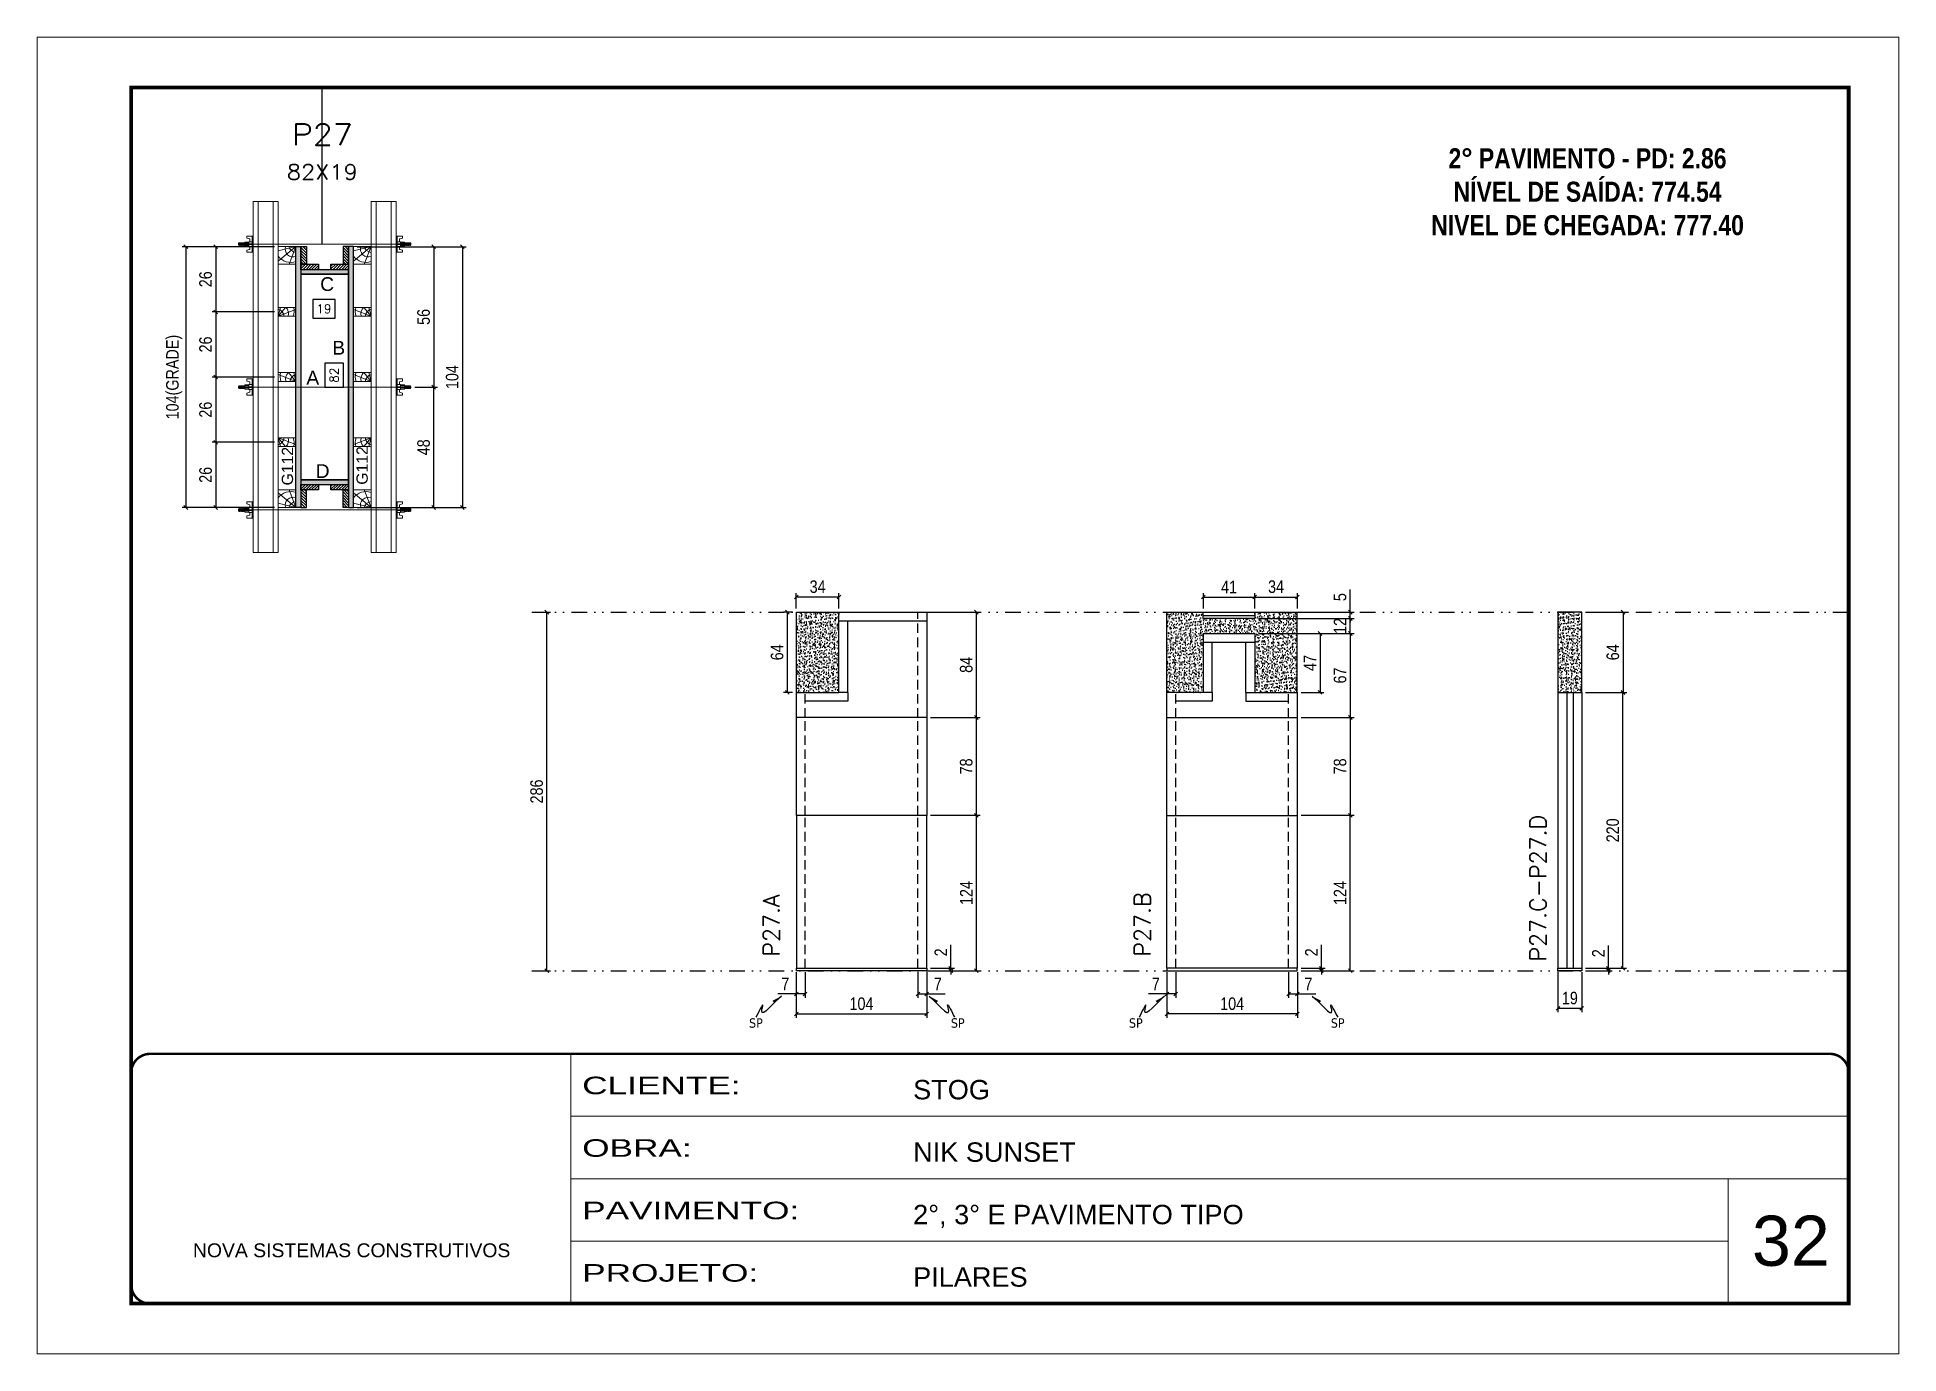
# Model space of a CAD drawing. Extents: x 808 to 7089, y -98 to 17032.
# Drawn here: x 5604 to 7089, y 7942 to 8992 of the extents above; entities that cross this region are included whole.
import ezdxf
from ezdxf.enums import TextEntityAlignment as Align

# ---------------------------------------------------------------- set-up
doc = ezdxf.new("R2010")
doc.units = 0
for name, pattern in [('CONTINUO', [0]), ('DASHED', [0.75, 0.5, -0.25]), ('DIVIDE2', [0.625, 0.25, -0.125, 0, -0.125, 0, -0.125]), ('HIDDEN', [0.375, 0.25, -0.125])]:
    doc.linetypes.add(name, pattern=pattern)
for name, color, linetype, lineweight in [('CARIMBO', 255, 'Continuous', 9), ('Folhas', 255, 'Continuous', 9), ('Hachura', 251, 'Continuous', 9), ('Madeira', 126, 'Continuous', 18), ('Perfil Metálico', 224, 'Continuous', 18), ('SARRAFO DE PRESSAO', 251, 'DASHED', 9), ('Texto Seção', 7, 'Continuous', 15)]:
    doc.layers.add(name, color=color, linetype=linetype, lineweight=lineweight)
for name, color, linetype in [('CHAPA', 1, 'Continuous'), ('COTA', 241, 'Continuous'), ('Cota Seção (2x)', 241, 'Continuous'), ('MEIO_PONT', 93, 'Continuous'), ('NOMENCLATURA', 7, 'Continuous'), ('Nível', 160, 'Continuous'), ('Painéis', 200, 'Continuous'), ('SARR_2.2x7', 40, 'Continuous'), ('SARR_EDITAR', 141, 'Continuous'), ('SARRAFO', 251, 'Continuous'), ('Sarrafo de Pressão', 42, 'HIDDEN'), ('texto', 7, 'Continuous'), ('Texto de Titulo', 7, 'Continuous'), ('Texto Qtd Sarr', 242, 'Continuous'), ('TEXTO_GERAL', 7, 'Continuous')]:
    doc.layers.add(name, color=color, linetype=linetype)
doc.styles.add('ARIAL', font='arial.ttf')
doc.styles.add('COTA TECNICA', font='techl___.ttf', dxfattribs={"height": 10})
doc.styles.add('COTA TECNICA 2X', font='techl___.ttf', dxfattribs={"height": 10})
doc.styles.add('COTA TECNICA-50', font='techl___.ttf', dxfattribs={"height": 10})
doc.styles.add('REGUA-120', font='ROMANS.shx', dxfattribs={"height": 15})
doc.styles.add('ROMANC', font='techb___.ttf', dxfattribs={"height": 2.5})
doc.styles.add('ROMANS', font='romans.shx')
doc.styles.add('SANSSERIF', font='sas_____.pfb')
doc.styles.get("Standard").update_dxf_attribs({"font": 'arial.ttf'})
doc.styles.add('Tecnologia', font='')
doc.styles.get('Tecnologia').set_extended_font_data('Forgotten Futurist')
doc.dimstyles.new('COTA PAINEL-50', dxfattribs={"dimtxt": 10, "dimasz": 3, "dimexe": 3, "dimexo": 3, "dimgap": 3, "dimtad": 1, "dimdec": 1, "dimzin": 12, "dimdsep": 46, "dimtxsty": 'COTA TECNICA-50', "dimblk1": 'OBLIQUE', "dimblk2": 'OBLIQUE', "dimsah": 1, "dimcen": 0.9, "dimclrd": 4, "dimclre": 4, "dimclrt": 240, "dimadec": 1, "dimazin": 3, "dimtfac": 1, "dimtdec": 1, "dimtmove": 0, "dimatfit": 3, "dimfxl": 1, "dimtolj": 1, "dimtzin": 12, "dimarcsym": 0})
doc.dimstyles.new('PAINEL', dxfattribs={"dimtxt": 10, "dimasz": 3, "dimexe": 3, "dimexo": 3, "dimgap": 3, "dimtad": 1, "dimdec": 1, "dimzin": 12, "dimdsep": 46, "dimtxsty": 'COTA TECNICA', "dimblk1": 'OBLIQUE', "dimblk2": 'OBLIQUE', "dimsah": 1, "dimcen": 0.9, "dimclrd": 4, "dimclre": 4, "dimclrt": 240, "dimadec": 1, "dimazin": 3, "dimtfac": 1, "dimtdec": 1, "dimtmove": 0, "dimatfit": 3, "dimfxl": 1, "dimtolj": 1, "dimtzin": 12, "dimarcsym": 0})
doc.dimstyles.new('SECAO PILAR', dxfattribs={"dimtxt": 10, "dimasz": 3, "dimexe": 3, "dimexo": 3, "dimgap": 3, "dimtad": 1, "dimdec": 1, "dimlfac": 0.5, "dimzin": 12, "dimdsep": 46, "dimtxsty": 'COTA TECNICA 2X', "dimblk1": 'OBLIQUE', "dimblk2": 'OBLIQUE', "dimsah": 1, "dimcen": 0.9, "dimclrd": 256, "dimclre": 256, "dimclrt": 256, "dimadec": 1, "dimazin": 3, "dimtfac": 1, "dimtdec": 1, "dimtmove": 0, "dimatfit": 3, "dimfxl": 1, "dimtolj": 1, "dimtzin": 12, "dimarcsym": 0})
doc.dimstyles.new('SECÇÃO 2', dxfattribs={"dimtxt": 7, "dimasz": 6, "dimexe": 0.18, "dimexo": 2, "dimgap": -4, "dimtad": 3, "dimdec": 1, "dimlfac": 0.5, "dimzin": 12, "dimdsep": 46, "dimtxsty": 'ROMANS', "dimblk": 'ARCHTICK', "dimcen": 0.09, "dimse1": 1, "dimse2": 1, "dimsd1": 1, "dimsd2": 1, "dimclrd": 180, "dimclre": 5, "dimclrt": 1, "dimadec": 0, "dimazin": 3, "dimtfac": 1, "dimtdec": 1, "dimtofl": 0, "dimtmove": 0, "dimatfit": 3, "dimldrblk": 'ARCHTICK', "dimfxl": 1, "dimtolj": 1, "dimtzin": 0, "dimarcsym": 0})
doc.dimstyles.get("Standard").update_dxf_attribs({"dimtxt": 0.18, "dimasz": 0.18, "dimexe": 0.18, "dimexo": 0.0625, "dimgap": 0.09, "dimtad": 0, "dimtih": 1, "dimtoh": 1, "dimdec": 4, "dimzin": 0, "dimdsep": 46, "dimtxsty": 'Standard', "dimcen": 0.09, "dimadec": 0, "dimazin": 0, "dimtfac": 1, "dimtdec": 4, "dimtofl": 0, "dimtmove": 0, "dimatfit": 3, "dimfxl": 1, "dimtolj": 1, "dimtzin": 0, "dimarcsym": 0})
pattern_1 = [(135, (-17077.4149, 18120.4014), (-1.12253202, -1.12253202), [])]
pattern_2 = [(135, (-17077.4149, 17949.4014), (-1.12253202, -1.12253202), [])]

msp = doc.modelspace()

# ---------------------------------------------------------------- texts
at = {"layer": 'CARIMBO', "style": 'ARIAL'}
msp.add_text('32', height=40, dxfattribs=at).set_placement((6971.53, 8012.6))
at = {"layer": 'NOMENCLATURA', "color": 2, "insert": (6840.41, 8930.59), "char_height": 16, "attachment_point": 2, "style": 'ROMANC'}
msp.add_mtext_dynamic_manual_height_columns('\\P2° PAVIMENTO - PD: 2.86\\PNÍVEL DE SAÍDA: 774.54\\PNIVEL DE CHEGADA: 777.40', width=328.3607, gutter_width=1, heights=[0], dxfattribs=at)
at = {"layer": 'texto', "color": 0, "char_height": 7.5, "attachment_point": 5}
for insert in [(6176.99, 8206.19), (6338.01, 8206.19), (6480.07, 8206.19), (6641.1, 8206.19)]:
    msp.add_mtext('{\\fTahoma|b0|i0|c0|p34;\\C4;SP}', dxfattribs=dict(at, insert=insert))
at = {"layer": 'Texto Seção', "char_height": 13, "width": 285.3299, "attachment_point": 7, "rotation": 90, "style": 'REGUA-120'}
for s, insert in [('P27.C-P27.D', (6807.36, 8255.28)), ('P27.A', (6195.76, 8259.12)), ('P27.B', (6491.75, 8259.12))]:
    msp.add_mtext(s, dxfattribs=dict(at, insert=insert))
at = {"layer": 'TEXTO_GERAL', "style": 'ARIAL'}
for s, p in [('C', (5834.92, 8795.59)), ('B', (5844.17, 8744.81)), ('A', (5823.45, 8720.9)), ('D', (5831.32, 8646.45))]:
    msp.add_text(s, height=11, dxfattribs=at).set_placement(p, align=Align.MIDDLE_CENTER)
at = {"layer": 'TEXTO_GERAL', "color": 0, "linetype": 'Continuous', "style": 'SANSSERIF'}
for p in [(5803.26, 8635), (5862.83, 8635.54)]:
    msp.add_text('G112', height=9, rotation=90, dxfattribs=at).set_placement(p, align=Align.MIDDLE_LEFT)

# ---------------------------------------------------------------- blocks, each defined once
blk = doc.blocks.new('9999999999')
at = {"color": 30, "linetype": 'CONTINUO'}
for p, q in [((98564.6, 34230.2), (98564.6, 34429.4)), ((98564.6, 34379.6), (99584, 34379.6)), ((98564.6, 34329.8), (99488, 34329.8)), ((99584, 34329.8), (99488, 34329.8)), ((99488, 34329.8), (99488, 34230.2)), ((98564.6, 34280), (99488, 34280))]:
    blk.add_line(p, q, dxfattribs=at)
at = {"color": 30, "linetype": 'CONTINUO', "const_width": 2}
blk.add_lwpolyline([(99584, 34230.2), (99584, 34414.4, 0.414214), (99569, 34429.4), (98229, 34429.4, 0.414214), (98214, 34414.4), (98214, 34245.2, 0.414214), (98229, 34230.2), (99584, 34230.2)], format="xyb", dxfattribs=at)
at = {"layer": 'Folhas'}
blk.add_lwpolyline([(98139, 34190.2), (99624, 34190.2), (99624, 35240.2), (98139, 35240.2)], close=True, dxfattribs=at)
at = {"layer": 'Folhas', "color": 30, "const_width": 3}
blk.add_lwpolyline([(98214, 34230.2), (99584, 34230.2), (99584, 35200.2), (98214, 35200.2)], close=True, dxfattribs=at)
at = {"color": 7, "linetype": 'Continuous', "ltscale": 5, "style": 'ARIAL'}
for s, height, p in [('STOG', 15.48, (98837.7, 34393.1)), ('NIK SUNSET', 15.48, (98837.7, 34343.3)), ('2°, 3° E PAVIMENTO TIPO', 15.483, (98837.7, 34293.5)), ('NOVA SISTEMAS CONSTRUTIVOS', 11.059, (98263.2, 34267.2)), ('PILARES', 15.48, (98837.7, 34243.7))]:
    blk.add_text(s, height=height, dxfattribs=at).set_placement(p)
at = {"layer": 'Folhas', "color": 7, "style": 'Tecnologia', "width": 1.5}
for s, p in [('CLIENTE:', (98573.7, 34397.2)), ('OBRA:', (98573.7, 34347.3)), ('PAVIMENTO:', (98573.7, 34297.5)), ('PROJETO:', (98573.7, 34247.7))]:
    blk.add_text(s, height=14, dxfattribs=at).set_placement(p)
blk = doc.blocks.new('*D665')
at = {"layer": 'Cota Seção (2x)', "color": 180, "lineweight": -2, "transparency": 16777216}
for p, q in [((5848, 8732.6), (5833, 8732.6)), ((5833, 8732.6), (5833, 8713.3)), ((5848, 8713.3), (5848, 8732.6)), ((5833, 8713.3), (5848, 8713.3))]:
    blk.add_line(p, q, dxfattribs=at)
at = {"layer": 'Defpoints', "color": 0, "transparency": 16777216}
for p in [(5814, 8803.4), (5814, 8639.4), (5852, 8639.4)]:
    blk.add_point(p, dxfattribs=at)
at = {"layer": 'Cota Seção (2x)', "color": 1, "transparency": 16777216, "insert": (5840.5, 8722.9), "char_height": 7, "attachment_point": 5, "rotation": 90, "style": 'ROMANS'}
blk.add_mtext('\\A1;82', dxfattribs=at)
blk = doc.blocks.new('_ArchTick')
at = {"color": 0, "linetype": 'ByBlock', "const_width": 0.15}
blk.add_lwpolyline([(-0.5, -0.5), (0.5, 0.5)], dxfattribs=at)
blk = doc.blocks.new('_Oblique')
at = {"color": 0, "linetype": 'ByBlock', "lineweight": -2}
blk.add_line((-0.5, -0.5), (0.5, 0.5), dxfattribs=at)
blk = doc.blocks.new('*D666')
at = {"layer": 'Cota Seção (2x)', "lineweight": -2, "transparency": 16777216}
for p, q in [((5859, 8825.4), (5945.8, 8825.4)), ((5942.8, 8825.4), (5942.8, 8617.4)), ((5859, 8617.4), (5945.8, 8617.4))]:
    blk.add_line(p, q, dxfattribs=at)
at = {"layer": 'Defpoints', "color": 0, "transparency": 16777216}
for p in [(5856, 8825.4), (5856, 8617.4), (5942.8, 8617.4)]:
    blk.add_point(p, dxfattribs=at)
at = {"layer": 'Cota Seção (2x)', "lineweight": -2, "transparency": 16777216, "xscale": 3, "yscale": 3, "zscale": 3}
for p, rotation in [((5942.8, 8825.4), 90), ((5942.8, 8617.4), 270)]:
    blk.add_blockref('_Oblique', p, dxfattribs=dict(at, rotation=rotation))
at = {"layer": 'Cota Seção (2x)', "transparency": 16777216, "insert": (5934.7, 8721.4), "char_height": 10, "attachment_point": 5, "rotation": 90, "style": 'COTA TECNICA 2X'}
blk.add_mtext('\\A1;104', dxfattribs=at)
blk = doc.blocks.new('*D667')
at = {"layer": 'Cota Seção (2x)', "lineweight": -2, "transparency": 16777216}
for p, q in [((5893, 8825.4), (5923, 8825.4)), ((5920, 8825.4), (5920, 8713.4)), ((5904.8, 8713.4), (5923, 8713.4))]:
    blk.add_line(p, q, dxfattribs=at)
at = {"layer": 'Defpoints', "color": 0, "transparency": 16777216}
for p in [(5890, 8825.4), (5901.8, 8713.4), (5920, 8713.4)]:
    blk.add_point(p, dxfattribs=at)
at = {"layer": 'Cota Seção (2x)', "lineweight": -2, "transparency": 16777216, "xscale": 3, "yscale": 3, "zscale": 3}
for p, rotation in [((5920, 8825.4), 90), ((5920, 8713.4), 270)]:
    blk.add_blockref('_Oblique', p, dxfattribs=dict(at, rotation=rotation))
at = {"layer": 'Cota Seção (2x)', "transparency": 16777216, "insert": (5911.9, 8769.4), "char_height": 10, "attachment_point": 5, "rotation": 90, "style": 'COTA TECNICA 2X'}
blk.add_mtext('\\A1;56', dxfattribs=at)
blk = doc.blocks.new('*D668')
at = {"layer": 'Cota Seção (2x)', "lineweight": -2, "transparency": 16777216}
for p, q in [((5904.8, 8713.4), (5923, 8713.4)), ((5920, 8617.4), (5920, 8713.4)), ((5893, 8617.4), (5923, 8617.4))]:
    blk.add_line(p, q, dxfattribs=at)
at = {"layer": 'Defpoints', "color": 0, "transparency": 16777216}
for p in [(5901.8, 8713.4), (5920, 8713.4), (5890, 8617.4)]:
    blk.add_point(p, dxfattribs=at)
at = {"layer": 'Cota Seção (2x)', "lineweight": -2, "transparency": 16777216, "xscale": 3, "yscale": 3, "zscale": 3}
for p, rotation in [((5920, 8713.4), 90), ((5920, 8617.4), 270)]:
    blk.add_blockref('_Oblique', p, dxfattribs=dict(at, rotation=rotation))
at = {"layer": 'Cota Seção (2x)', "transparency": 16777216, "insert": (5911.9, 8665.4), "char_height": 10, "attachment_point": 5, "rotation": 90, "style": 'COTA TECNICA 2X'}
blk.add_mtext('\\A1;48', dxfattribs=at)
blk = doc.blocks.new('*D669')
at = {"layer": 'Cota Seção (2x)', "color": 180, "lineweight": -2, "transparency": 16777216}
for p, q in [((5841.4, 8783.4), (5823.4, 8783.4)), ((5823.4, 8783.4), (5823.4, 8768.4)), ((5841.4, 8768.4), (5841.4, 8783.4)), ((5823.4, 8768.4), (5841.4, 8768.4))]:
    blk.add_line(p, q, dxfattribs=at)
at = {"layer": 'Defpoints', "color": 0, "transparency": 16777216}
for p in [(5814, 8803.4), (5852, 8803.4), (5852, 8764.4)]:
    blk.add_point(p, dxfattribs=at)
at = {"layer": 'Cota Seção (2x)', "color": 1, "transparency": 16777216, "insert": (5832.4, 8775.9), "char_height": 7, "attachment_point": 5, "style": 'ROMANS'}
blk.add_mtext('\\A1;19', dxfattribs=at)
blk = doc.blocks.new('titulo1')
at = {"layer": 'Defpoints', "color": 252, "linetype": 'HIDDEN', "ltscale": 2}
blk.add_line((0, 0), (0, 125), dxfattribs=at)
at = {"layer": 'Defpoints', "style": 'ROMANS', "oblique": 15}
blk.add_attdef('FOLHA', text='', height=10, dxfattribs=at).set_placement((0, 15.6), align=Align.MIDDLE_CENTER)
at = {"layer": 'Texto Qtd Sarr', "color": 3, "style": 'ROMANS', "oblique": 15}
for tag, height, p in [('TITULO', 17, (0, 71.4)), ('SEÇÃO', 12, (0, 41.5))]:
    blk.add_attdef(tag, text='', height=height, dxfattribs=at).set_placement(p, align=Align.MIDDLE_CENTER)
blk = doc.blocks.new('PONTALETE')
at = {"layer": 'Madeira'}
for q in [(2.71, 7), (7, 5.76), (7, 1.74)]:
    blk.add_line((0, 0), q, dxfattribs=at)
blk.add_lwpolyline([(0, 0), (7, 0), (7, 7), (0, 7)], close=True, dxfattribs=at)
for centre, radius, start, end in [((2.04, 0.06), 6.23, 37.28179, 109.09128), ((1.09, 0.9), 3.19, 343.60304, 109.98471), ((-0.21, -0.78), 3.09, 14.63219, 86.0383)]:
    blk.add_arc(centre, radius, start, end, dxfattribs=at)
blk = doc.blocks.new('*D670')
at = {"layer": 'Cota Seção (2x)', "lineweight": -2, "transparency": 16777216}
for p, q in [((5793, 8825.4), (5719.2, 8825.4)), ((5722.2, 8825.4), (5722.2, 8617.4)), ((5793, 8617.4), (5719.2, 8617.4))]:
    blk.add_line(p, q, dxfattribs=at)
at = {"layer": 'Defpoints', "color": 0, "transparency": 16777216}
for p in [(5796, 8825.4), (5722.2, 8617.4), (5796, 8617.4)]:
    blk.add_point(p, dxfattribs=at)
at = {"layer": 'Cota Seção (2x)', "lineweight": -2, "transparency": 16777216, "xscale": 3, "yscale": 3, "zscale": 3}
for p, rotation in [((5722.2, 8825.4), 90), ((5722.2, 8617.4), 270)]:
    blk.add_blockref('_Oblique', p, dxfattribs=dict(at, rotation=rotation))
at = {"layer": 'Cota Seção (2x)', "transparency": 16777216, "insert": (5713, 8721.4), "char_height": 10, "attachment_point": 5, "rotation": 90, "style": 'COTA TECNICA 2X'}
blk.add_mtext('\\A1;104(GRADE)', dxfattribs=at)
blk = doc.blocks.new('*D671')
at = {"layer": 'Cota Seção (2x)', "lineweight": -2, "transparency": 16777216}
for p, q in [((5793, 8669.4), (5743.1, 8669.4)), ((5746.1, 8669.4), (5746.1, 8617.4)), ((5793, 8617.4), (5743.1, 8617.4))]:
    blk.add_line(p, q, dxfattribs=at)
at = {"layer": 'Defpoints', "color": 0, "transparency": 16777216}
for p in [(5796, 8669.4), (5746.1, 8617.4), (5796, 8617.4)]:
    blk.add_point(p, dxfattribs=at)
at = {"layer": 'Cota Seção (2x)', "lineweight": -2, "transparency": 16777216, "xscale": 3, "yscale": 3, "zscale": 3}
for p, rotation in [((5746.1, 8669.4), 90), ((5746.1, 8617.4), 270)]:
    blk.add_blockref('_Oblique', p, dxfattribs=dict(at, rotation=rotation))
at = {"layer": 'Cota Seção (2x)', "transparency": 16777216, "insert": (5738, 8643.4), "char_height": 10, "attachment_point": 5, "rotation": 90, "style": 'COTA TECNICA 2X'}
blk.add_mtext('\\A1;26', dxfattribs=at)
blk = doc.blocks.new('MEIO PONTALETE')
at = {"layer": 'Madeira'}
for q in [(2.71, 7), (3.5, 2.88), (3.5, 0.87)]:
    blk.add_line((0, 0), q, dxfattribs=at)
blk.add_lwpolyline([(0, 0), (3.5, 0), (3.5, 7), (0, 7)], close=True, dxfattribs=at)
for centre, radius, start, end in [((2.04, 0.06), 6.23, 76.44987, 109.09128), ((1.09, 0.9), 3.19, 40.90626, 109.98471), ((-0.21, -0.78), 3.09, 14.63219, 86.0383)]:
    blk.add_arc(centre, radius, start, end, dxfattribs=at)
blk = doc.blocks.new('C')
at = {"layer": 'Hachura', "color": 0}
for p, q in [((0, 3.22), (0, -3.22)), ((0.45, 3.22), (0, 3.22)), ((0.46, 3.16), (0, 3.16)), ((0.46, 3.05), (0, 3.05)), ((0.46, 2.88), (0, 2.88)), ((0, 2.75), (0, -1.16)), ((0.46, 2.65), (0, 2.65)), ((0.46, 2.23), (0, 2.23)), ((0.46, 1.51), (0, 1.51)), ((0.39, 0.49), (0.17, 0.49)), ((0.45, -3.23), (0.45, 3.22)), ((0.45, 3.22), (2.58, 3.22)), ((1.74, 0.97), (0.45, 0.97)), ((1.45, 0.1), (0.45, 0.1)), ((1.35, 1.94), (1.35, 0.96)), ((2.58, 2.39), (1.47, 2.09)), ((1.74, -0.97), (1.74, 0.97)), ((1.74, 0.97), (1.74, 0.84)), ((1.74, 0.97), (1.74, 0.84)), ((1.74, 0.84), (3.35, 0.84)), ((3.35, 0.45), (1.74, 0.45)), ((2.58, 3.22), (2.58, 2.39)), ((3.32, 0.84), (3.32, -0.84)), ((3.35, 0.84), (3.35, -0.84)), ((3.68, 0.45), (3.35, 0.45)), ((3.84, -0.52), (3.35, 0.45)), ((3.35, 0.06), (3.67, -0.57)), ((3.68, 0.45), (4.16, -0.52)), ((3.72, 0.5), (4.25, -0.57)), ((4.37, -0.55), (3.83, 0.53)), ((4.15, 0.45), (3.93, 0.45)), ((4.42, -0.52), (3.93, 0.45)), ((4.15, 0.45), (4.26, 0.45)), ((4.26, 0.45), (4.74, -0.52)), ((4.3, 0.5), (4.83, -0.57)), ((4.95, -0.55), (4.41, 0.53)), ((4.51, 0.45), (4.84, 0.45)), ((5, -0.52), (4.51, 0.45)), ((4.84, 0.45), (5.32, -0.52)), ((4.88, 0.5), (5.41, -0.57)), ((5.53, -0.55), (4.99, 0.53)), ((5.58, -0.52), (5.09, 0.45)), ((5.42, 0.45), (5.09, 0.45)), ((5.58, -0.52), (5.09, 0.45)), ((5.42, 0.45), (5.74, -0.19)), ((5.46, 0.5), (5.74, -0.07)), ((5.74, 0.19), (5.57, 0.53)), ((5.74, 0.32), (5.68, 0.45)), ((5.68, 0.45), (5.74, 0.45)), ((5.74, 0.45), (5.9, 0.29)), ((5.74, 0.45), (5.74, -0.52)), ((5.9, -0.36), (5.9, 0.29)), ((0.45, 0), (0, 0)), ((0.46, -1.52), (0, -1.52)), ((0.46, -2.23), (0, -2.23)), ((0.46, -2.65), (0, -2.65)), ((0.46, -2.88), (0, -2.88)), ((0.46, -3.05), (0, -3.05)), ((0.46, -3.16), (0, -3.16)), ((0, -3.22), (2.57, -3.22)), ((0.08, -0.48), (0.29, -0.48)), ((0.29, -0.48), (0.4, -0.48)), ((0.45, 0), (0.45, -0.97)), ((0.45, -0.16), (1.45, -0.16)), ((0.45, -0.65), (0.45, -0.32)), ((0.45, -3.23), (0.45, -0.65)), ((0.45, -0.97), (1.74, -0.97)), ((1.35, -1.94), (1.35, -0.97)), ((2.58, -2.39), (1.47, -2.1)), ((3.35, -0.32), (1.74, -0.32)), ((3.35, -0.84), (1.74, -0.84)), ((2.58, -3.23), (2.58, -2.39)), ((3.35, -0.07), (3.58, -0.52)), ((3.35, -0.52), (3.58, -0.52)), ((3.84, -0.52), (4.16, -0.52)), ((4.42, -0.52), (4.74, -0.52)), ((4.63, -0.52), (4.74, -0.52)), ((5, -0.52), (5.32, -0.52)), ((5.58, -0.52), (5.74, -0.52)), ((5.74, -0.52), (5.9, -0.36)), ((5.74, -0.52), (5.74, -0.52))]:
    blk.add_line(p, q, dxfattribs=at)
for centre, radius, start, end in [((1.52, 1.94), 0.161, 104.74356, 180), ((1.44, -0.03), 0.129, 272.69497, 87.30503), ((3.81, 0.39), 0.143, 25.56881, 154.43119), ((4.39, 0.39), 0.143, 25.56881, 154.43119), ((4.97, 0.39), 0.143, 25.56881, 154.43119), ((5.55, 0.39), 0.143, 25.56881, 154.43119), ((0.17, -0.37), 0.174, 221.74404, 317.85924), ((1.52, -1.94), 0.161, 180, 255.25644), ((3.71, -0.4), 0.174, 222.14076, 318.25596), ((4.29, -0.4), 0.174, 222.14076, 318.25596), ((4.87, -0.4), 0.174, 222.14076, 318.25596), ((5.45, -0.4), 0.174, 222.14076, 318.25596), ((5.61, -0.4), 0.174, 317.85924, 318.25596)]:
    blk.add_arc(centre, radius, start, end, dxfattribs=at)
blk = doc.blocks.new('*D672')
at = {"layer": 'COTA', "lineweight": -2, "transparency": 16777216}
for p, q in [((5793, 8825.4), (5743.1, 8825.4)), ((5746.1, 8825.4), (5746.1, 8773.4)), ((5793, 8773.4), (5743.1, 8773.4))]:
    blk.add_line(p, q, dxfattribs=at)
at = {"layer": 'Defpoints', "color": 0, "transparency": 16777216}
for p in [(5796, 8825.4), (5746.1, 8773.4), (5796, 8773.4)]:
    blk.add_point(p, dxfattribs=at)
at = {"layer": 'COTA', "lineweight": -2, "transparency": 16777216, "xscale": 3, "yscale": 3, "zscale": 3}
for p, rotation in [((5746.1, 8825.4), 90), ((5746.1, 8773.4), 270)]:
    blk.add_blockref('_Oblique', p, dxfattribs=dict(at, rotation=rotation))
at = {"layer": 'COTA', "transparency": 16777216, "insert": (5738, 8799.4), "char_height": 10, "attachment_point": 5, "rotation": 90, "style": 'COTA TECNICA 2X'}
blk.add_mtext('\\A1;26', dxfattribs=at)
blk = doc.blocks.new('*D673')
at = {"layer": 'Cota Seção (2x)', "lineweight": -2, "transparency": 16777216}
for p, q in [((5793, 8773.4), (5743.1, 8773.4)), ((5746.1, 8773.4), (5746.1, 8721.4)), ((5793, 8721.4), (5743.1, 8721.4))]:
    blk.add_line(p, q, dxfattribs=at)
at = {"layer": 'Defpoints', "color": 0, "transparency": 16777216}
for p in [(5796, 8773.4), (5746.1, 8721.4), (5796, 8721.4)]:
    blk.add_point(p, dxfattribs=at)
at = {"layer": 'Cota Seção (2x)', "lineweight": -2, "transparency": 16777216, "xscale": 3, "yscale": 3, "zscale": 3}
for p, rotation in [((5746.1, 8773.4), 90), ((5746.1, 8721.4), 270)]:
    blk.add_blockref('_Oblique', p, dxfattribs=dict(at, rotation=rotation))
at = {"layer": 'Cota Seção (2x)', "transparency": 16777216, "insert": (5738, 8747.4), "char_height": 10, "attachment_point": 5, "rotation": 90, "style": 'COTA TECNICA 2X'}
blk.add_mtext('\\A1;26', dxfattribs=at)
blk = doc.blocks.new('*D1729')
at = {"layer": 'Cota Seção (2x)', "lineweight": -2, "transparency": 16777216}
for p, q in [((5793, 8721.4), (5743.1, 8721.4)), ((5746.1, 8721.4), (5746.1, 8669.4)), ((5793, 8669.4), (5743.1, 8669.4))]:
    blk.add_line(p, q, dxfattribs=at)
at = {"layer": 'Defpoints', "color": 0, "transparency": 16777216}
for p in [(5796, 8721.4), (5746.1, 8669.4), (5796, 8669.4)]:
    blk.add_point(p, dxfattribs=at)
at = {"layer": 'Cota Seção (2x)', "lineweight": -2, "transparency": 16777216, "xscale": 3, "yscale": 3, "zscale": 3}
for p, rotation in [((5746.1, 8721.4), 90), ((5746.1, 8669.4), 270)]:
    blk.add_blockref('_Oblique', p, dxfattribs=dict(at, rotation=rotation))
at = {"layer": 'Cota Seção (2x)', "transparency": 16777216, "insert": (5738, 8695.4), "char_height": 10, "attachment_point": 5, "rotation": 90, "style": 'COTA TECNICA 2X'}
blk.add_mtext('\\A1;26', dxfattribs=at)
blk = doc.blocks.new('*D1730')
at = {"layer": 'COTA', "color": 4, "lineweight": -2, "transparency": 16777216}
for p, q in [((6001.3, 8533.9), (6013.2, 8533.9)), ((6010.2, 8247.9), (6010.2, 8533.9)), ((6001.3, 8247.9), (6013.2, 8247.9))]:
    blk.add_line(p, q, dxfattribs=at)
at = {"layer": 'Defpoints', "color": 0, "transparency": 16777216}
for p in [(5998.3, 8533.9), (6010.2, 8533.9), (5998.3, 8247.9)]:
    blk.add_point(p, dxfattribs=at)
at = {"layer": 'COTA', "color": 4, "lineweight": -2, "transparency": 16777216, "xscale": 3, "yscale": 3, "zscale": 3}
for p, rotation in [((6010.2, 8533.9), 90), ((6010.2, 8247.9), 270)]:
    blk.add_blockref('_Oblique', p, dxfattribs=dict(at, rotation=rotation))
at = {"layer": 'COTA', "color": 240, "transparency": 16777216, "insert": (6002.1, 8390.9), "char_height": 10, "attachment_point": 5, "rotation": 90, "style": 'COTA TECNICA-50'}
blk.add_mtext('\\A1;286', dxfattribs=at)
blk = doc.blocks.new('*D674')
at = {"layer": 'COTA', "color": 4, "lineweight": -2, "transparency": 16777216}
for p, q in [((6816.8, 8246.9), (6816.8, 8215)), ((6835.8, 8246.9), (6835.8, 8215)), ((6816.8, 8218), (6835.8, 8218))]:
    blk.add_line(p, q, dxfattribs=at)
at = {"layer": 'Defpoints', "color": 0, "transparency": 16777216}
for p in [(6816.8, 8249.9), (6835.8, 8249.9), (6835.8, 8218)]:
    blk.add_point(p, dxfattribs=at)
at = {"layer": 'COTA', "color": 4, "lineweight": -2, "transparency": 16777216, "xscale": 3, "yscale": 3, "zscale": 3, "rotation": 180}
blk.add_blockref('_Oblique', (6816.8, 8218), dxfattribs=at)
at = {"layer": 'COTA', "color": 4, "lineweight": -2, "transparency": 16777216, "xscale": 3, "yscale": 3, "zscale": 3}
blk.add_blockref('_Oblique', (6835.8, 8218), dxfattribs=at)
at = {"layer": 'COTA', "color": 240, "transparency": 16777216, "insert": (6826.3, 8226.1), "char_height": 10, "attachment_point": 5, "style": 'COTA TECNICA'}
blk.add_mtext('\\A1;19', dxfattribs=at)
blk = doc.blocks.new('*D675')
at = {"layer": 'COTA', "color": 4, "lineweight": -2, "transparency": 16777216}
for p, q in [((6838.8, 8469.9), (6871.6, 8469.9)), ((6868.6, 8249.9), (6868.6, 8469.9)), ((6838.8, 8249.9), (6871.6, 8249.9))]:
    blk.add_line(p, q, dxfattribs=at)
at = {"layer": 'Defpoints', "color": 0, "transparency": 16777216}
for p in [(6835.8, 8469.9), (6868.6, 8469.9), (6835.8, 8249.9)]:
    blk.add_point(p, dxfattribs=at)
at = {"layer": 'COTA', "color": 4, "lineweight": -2, "transparency": 16777216, "xscale": 3, "yscale": 3, "zscale": 3}
for p, rotation in [((6868.6, 8469.9), 90), ((6868.6, 8249.9), 270)]:
    blk.add_blockref('_Oblique', p, dxfattribs=dict(at, rotation=rotation))
at = {"layer": 'COTA', "color": 240, "transparency": 16777216, "insert": (6860.5, 8359.9), "char_height": 10, "attachment_point": 5, "rotation": 90, "style": 'COTA TECNICA'}
blk.add_mtext('\\A1;220', dxfattribs=at)
blk = doc.blocks.new('*D676')
at = {"layer": 'COTA', "color": 4, "lineweight": -2, "transparency": 16777216}
for p, q in [((6857, 8249.9), (6857, 8268)), ((6838.8, 8249.9), (6860, 8249.9)), ((6838.8, 8247.9), (6860, 8247.9)), ((6857, 8247.9), (6857, 8249.9)), ((6857, 8247.9), (6857, 8244.9))]:
    blk.add_line(p, q, dxfattribs=at)
at = {"layer": 'Defpoints', "color": 0, "transparency": 16777216}
for p in [(6835.8, 8249.9), (6835.8, 8247.9), (6857, 8249.9)]:
    blk.add_point(p, dxfattribs=at)
at = {"layer": 'COTA', "color": 4, "lineweight": -2, "transparency": 16777216, "xscale": 3, "yscale": 3, "zscale": 3}
for p, rotation in [((6857, 8249.9), 270), ((6857, 8247.9), 90)]:
    blk.add_blockref('_Oblique', p, dxfattribs=dict(at, rotation=rotation))
at = {"layer": 'COTA', "color": 240, "transparency": 16777216, "insert": (6849, 8261.9), "char_height": 10, "attachment_point": 5, "rotation": 90, "style": 'COTA TECNICA-50'}
blk.add_mtext('\\A1;2', dxfattribs=at)
blk = doc.blocks.new('*D677')
at = {"layer": 'COTA', "color": 4, "lineweight": -2, "transparency": 16777216}
for p, q in [((6209.2, 8246.9), (6209.2, 8210.5)), ((6313.2, 8246.9), (6313.2, 8210.5)), ((6209.2, 8213.5), (6313.2, 8213.5))]:
    blk.add_line(p, q, dxfattribs=at)
at = {"layer": 'Defpoints', "color": 0, "transparency": 16777216}
for p in [(6209.2, 8249.9), (6313.2, 8249.9), (6313.2, 8213.5)]:
    blk.add_point(p, dxfattribs=at)
at = {"layer": 'COTA', "color": 4, "lineweight": -2, "transparency": 16777216, "xscale": 3, "yscale": 3, "zscale": 3, "rotation": 180}
blk.add_blockref('_Oblique', (6209.2, 8213.5), dxfattribs=at)
at = {"layer": 'COTA', "color": 4, "lineweight": -2, "transparency": 16777216, "xscale": 3, "yscale": 3, "zscale": 3}
blk.add_blockref('_Oblique', (6313.2, 8213.5), dxfattribs=at)
at = {"layer": 'COTA', "color": 240, "transparency": 16777216, "insert": (6261.2, 8221.6), "char_height": 10, "attachment_point": 5, "style": 'COTA TECNICA'}
blk.add_mtext('\\A1;104', dxfattribs=at)
blk = doc.blocks.new('*D678')
at = {"layer": 'COTA', "color": 4, "lineweight": -2, "transparency": 16777216}
for p, q in [((6209.2, 8244.9), (6209.2, 8226.4)), ((6216.2, 8246.9), (6216.2, 8226.4)), ((6209.2, 8229.4), (6194.5, 8229.4)), ((6216.2, 8229.4), (6209.2, 8229.4))]:
    blk.add_line(p, q, dxfattribs=at)
at = {"layer": 'Defpoints', "color": 0, "transparency": 16777216}
for p in [(6209.2, 8247.9), (6216.2, 8249.9), (6209.2, 8229.4)]:
    blk.add_point(p, dxfattribs=at)
at = {"layer": 'COTA', "color": 4, "lineweight": -2, "transparency": 16777216, "xscale": 3, "yscale": 3, "zscale": 3, "rotation": 180}
blk.add_blockref('_Oblique', (6209.2, 8229.4), dxfattribs=at)
at = {"layer": 'COTA', "color": 4, "lineweight": -2, "transparency": 16777216, "xscale": 3, "yscale": 3, "zscale": 3}
blk.add_blockref('_Oblique', (6216.2, 8229.4), dxfattribs=at)
at = {"layer": 'COTA', "color": 240, "transparency": 16777216, "insert": (6200.4, 8237.4), "char_height": 10, "attachment_point": 5, "style": 'COTA TECNICA-50'}
blk.add_mtext('\\A1;7', dxfattribs=at)
blk = doc.blocks.new('*D679')
at = {"layer": 'COTA', "color": 4, "lineweight": -2, "transparency": 16777216}
for p, q in [((6306.2, 8246.9), (6306.2, 8226.4)), ((6313.2, 8244.9), (6313.2, 8226.4)), ((6306.2, 8229.4), (6313.2, 8229.4)), ((6313.2, 8229.4), (6328, 8229.4))]:
    blk.add_line(p, q, dxfattribs=at)
at = {"layer": 'Defpoints', "color": 0, "transparency": 16777216}
for p in [(6306.2, 8249.9), (6313.2, 8247.9), (6313.2, 8229.4)]:
    blk.add_point(p, dxfattribs=at)
at = {"layer": 'COTA', "color": 4, "lineweight": -2, "transparency": 16777216, "xscale": 3, "yscale": 3, "zscale": 3, "rotation": 180}
blk.add_blockref('_Oblique', (6306.2, 8229.4), dxfattribs=at)
at = {"layer": 'COTA', "color": 4, "lineweight": -2, "transparency": 16777216, "xscale": 3, "yscale": 3, "zscale": 3}
blk.add_blockref('_Oblique', (6313.2, 8229.4), dxfattribs=at)
at = {"layer": 'COTA', "color": 240, "transparency": 16777216, "insert": (6322.1, 8237.4), "char_height": 10, "attachment_point": 5, "style": 'COTA TECNICA-50'}
blk.add_mtext('\\A1;7', dxfattribs=at)
blk = doc.blocks.new('*D680')
at = {"layer": 'COTA', "color": 4, "linetype": 'ByBlock', "lineweight": -2, "transparency": 16777216}
for p, q in [((6316.2, 8371.9), (6355.9, 8371.9)), ((6352.9, 8247.9), (6352.9, 8371.9)), ((6316.2, 8247.9), (6355.9, 8247.9))]:
    blk.add_line(p, q, dxfattribs=at)
at = {"layer": 'Defpoints', "color": 0, "linetype": 'ByBlock', "transparency": 16777216}
for p in [(6313.2, 8371.9), (6352.9, 8371.9), (6313.2, 8247.9)]:
    blk.add_point(p, dxfattribs=at)
at = {"layer": 'COTA', "color": 4, "linetype": 'ByBlock', "lineweight": -2, "transparency": 16777216, "xscale": 3, "yscale": 3, "zscale": 3}
for p, rotation in [((6352.9, 8371.9), 90), ((6352.9, 8247.9), 270)]:
    blk.add_blockref('_Oblique', p, dxfattribs=dict(at, rotation=rotation))
at = {"layer": 'COTA', "color": 240, "linetype": 'ByBlock', "transparency": 16777216, "insert": (6344.8, 8309.9), "char_height": 10, "attachment_point": 5, "rotation": 90, "style": 'COTA TECNICA'}
blk.add_mtext('\\A1;124', dxfattribs=at)
blk = doc.blocks.new('*D681')
at = {"layer": 'COTA', "color": 4, "lineweight": -2, "transparency": 16777216}
for p, q in [((6332.5, 8249.9), (6332.5, 8268.7)), ((6316.2, 8249.9), (6335.5, 8249.9)), ((6316.2, 8247.9), (6335.5, 8247.9)), ((6332.5, 8247.9), (6332.5, 8249.9)), ((6332.5, 8247.9), (6332.5, 8244.9))]:
    blk.add_line(p, q, dxfattribs=at)
at = {"layer": 'Defpoints', "color": 0, "transparency": 16777216}
for p in [(6313.2, 8249.9), (6313.2, 8247.9), (6332.5, 8247.9)]:
    blk.add_point(p, dxfattribs=at)
at = {"layer": 'COTA', "color": 4, "lineweight": -2, "transparency": 16777216, "xscale": 3, "yscale": 3, "zscale": 3}
for p, rotation in [((6332.5, 8249.9), 270), ((6332.5, 8247.9), 90)]:
    blk.add_blockref('_Oblique', p, dxfattribs=dict(at, rotation=rotation))
at = {"layer": 'COTA', "color": 240, "transparency": 16777216, "insert": (6324.5, 8262.6), "char_height": 10, "attachment_point": 5, "rotation": 90, "style": 'COTA TECNICA-50'}
blk.add_mtext('\\A1;2', dxfattribs=at)
blk = doc.blocks.new('*D682')
at = {"layer": 'COTA', "color": 4, "linetype": 'ByBlock', "lineweight": -2, "transparency": 16777216}
for p, q in [((6316.2, 8371.9), (6355.9, 8371.9)), ((6352.9, 8247.9), (6352.9, 8371.9)), ((6316.2, 8247.9), (6355.9, 8247.9))]:
    blk.add_line(p, q, dxfattribs=at)
at = {"layer": 'Defpoints', "color": 0, "linetype": 'ByBlock', "transparency": 16777216}
for p in [(6313.2, 8371.9), (6352.9, 8371.9), (6313.2, 8247.9)]:
    blk.add_point(p, dxfattribs=at)
at = {"layer": 'COTA', "color": 4, "linetype": 'ByBlock', "lineweight": -2, "transparency": 16777216, "xscale": 3, "yscale": 3, "zscale": 3}
for p, rotation in [((6352.9, 8371.9), 90), ((6352.9, 8247.9), 270)]:
    blk.add_blockref('_Oblique', p, dxfattribs=dict(at, rotation=rotation))
at = {"layer": 'COTA', "color": 240, "linetype": 'ByBlock', "transparency": 16777216, "insert": (6344.8, 8309.9), "char_height": 10, "attachment_point": 5, "rotation": 90, "style": 'COTA TECNICA'}
blk.add_mtext('\\A1;124', dxfattribs=at)
blk = doc.blocks.new('*D782')
at = {"layer": 'COTA', "color": 4, "lineweight": -2, "transparency": 16777216}
for p, q in [((6316.2, 8449.9), (6355.9, 8449.9)), ((6352.9, 8371.9), (6352.9, 8449.9)), ((6316.2, 8371.9), (6355.9, 8371.9))]:
    blk.add_line(p, q, dxfattribs=at)
at = {"layer": 'Defpoints', "color": 0, "transparency": 16777216}
for p in [(6313.2, 8449.9), (6352.9, 8449.9), (6313.2, 8371.9)]:
    blk.add_point(p, dxfattribs=at)
at = {"layer": 'COTA', "color": 4, "lineweight": -2, "transparency": 16777216, "xscale": 3, "yscale": 3, "zscale": 3}
for p, rotation in [((6352.9, 8449.9), 90), ((6352.9, 8371.9), 270)]:
    blk.add_blockref('_Oblique', p, dxfattribs=dict(at, rotation=rotation))
at = {"layer": 'COTA', "color": 240, "transparency": 16777216, "insert": (6344.8, 8410.9), "char_height": 10, "attachment_point": 5, "rotation": 90, "style": 'COTA TECNICA-50'}
blk.add_mtext('\\A1;78', dxfattribs=at)
blk = doc.blocks.new('*D783')
at = {"layer": 'COTA', "color": 4, "lineweight": -2, "transparency": 16777216}
for p, q in [((6316.2, 8533.9), (6355.9, 8533.9)), ((6352.9, 8449.9), (6352.9, 8533.9)), ((6316.2, 8449.9), (6355.9, 8449.9))]:
    blk.add_line(p, q, dxfattribs=at)
at = {"layer": 'Defpoints', "color": 0, "transparency": 16777216}
for p in [(6313.2, 8533.9), (6352.9, 8533.9), (6313.2, 8449.9)]:
    blk.add_point(p, dxfattribs=at)
at = {"layer": 'COTA', "color": 4, "lineweight": -2, "transparency": 16777216, "xscale": 3, "yscale": 3, "zscale": 3}
for p, rotation in [((6352.9, 8533.9), 90), ((6352.9, 8449.9), 270)]:
    blk.add_blockref('_Oblique', p, dxfattribs=dict(at, rotation=rotation))
at = {"layer": 'COTA', "color": 240, "transparency": 16777216, "insert": (6344.8, 8491.9), "char_height": 10, "attachment_point": 5, "rotation": 90, "style": 'COTA TECNICA-50'}
blk.add_mtext('\\A1;84', dxfattribs=at)
blk = doc.blocks.new('*D784')
at = {"layer": 'COTA', "color": 4, "lineweight": -2, "transparency": 16777216}
for p, q in [((6209.2, 8536.9), (6209.2, 8549)), ((6243.2, 8546), (6209.2, 8546)), ((6243.2, 8536.9), (6243.2, 8549))]:
    blk.add_line(p, q, dxfattribs=at)
at = {"layer": 'Defpoints', "color": 0, "transparency": 16777216}
for p in [(6209.2, 8546), (6209.2, 8533.9), (6243.2, 8533.9)]:
    blk.add_point(p, dxfattribs=at)
at = {"layer": 'COTA', "color": 4, "lineweight": -2, "transparency": 16777216, "xscale": 3, "yscale": 3, "zscale": 3, "rotation": 180}
blk.add_blockref('_Oblique', (6209.2, 8546), dxfattribs=at)
at = {"layer": 'COTA', "color": 4, "lineweight": -2, "transparency": 16777216, "xscale": 3, "yscale": 3, "zscale": 3}
blk.add_blockref('_Oblique', (6243.2, 8546), dxfattribs=at)
at = {"layer": 'COTA', "color": 240, "transparency": 16777216, "insert": (6226.2, 8554.2), "char_height": 10, "attachment_point": 5, "style": 'COTA TECNICA-50'}
blk.add_mtext('\\A1;34', dxfattribs=at)
blk = doc.blocks.new('*D785')
at = {"layer": 'COTA', "color": 4, "lineweight": -2, "transparency": 16777216}
for p, q in [((6206.2, 8533.9), (6199, 8533.9)), ((6202, 8533.9), (6202, 8469.9)), ((6206.2, 8469.9), (6199, 8469.9))]:
    blk.add_line(p, q, dxfattribs=at)
at = {"layer": 'Defpoints', "color": 0, "transparency": 16777216}
for p in [(6209.2, 8533.9), (6202, 8469.9), (6209.2, 8469.9)]:
    blk.add_point(p, dxfattribs=at)
at = {"layer": 'COTA', "color": 4, "lineweight": -2, "transparency": 16777216, "xscale": 3, "yscale": 3, "zscale": 3}
for p, rotation in [((6202, 8533.9), 90), ((6202, 8469.9), 270)]:
    blk.add_blockref('_Oblique', p, dxfattribs=dict(at, rotation=rotation))
at = {"layer": 'COTA', "color": 240, "transparency": 16777216, "insert": (6193.9, 8501.9), "char_height": 10, "attachment_point": 5, "rotation": 90, "style": 'COTA TECNICA'}
blk.add_mtext('\\A1;64', dxfattribs=at)
blk = doc.blocks.new('*D1761')
at = {"layer": 'COTA', "color": 4, "linetype": 'ByBlock', "lineweight": -2, "transparency": 16777216}
for p, q in [((6838.8, 8533.9), (6871.7, 8533.9)), ((6868.7, 8533.9), (6868.7, 8469.8)), ((6838.8, 8469.8), (6871.7, 8469.8))]:
    blk.add_line(p, q, dxfattribs=at)
at = {"layer": 'Defpoints', "color": 0, "linetype": 'ByBlock', "transparency": 16777216}
for p in [(6835.8, 8533.9), (6835.8, 8469.8), (6868.7, 8469.8)]:
    blk.add_point(p, dxfattribs=at)
at = {"layer": 'COTA', "color": 4, "linetype": 'ByBlock', "lineweight": -2, "transparency": 16777216, "xscale": 3, "yscale": 3, "zscale": 3}
for p, rotation in [((6868.7, 8533.9), 90), ((6868.7, 8469.8), 270)]:
    blk.add_blockref('_Oblique', p, dxfattribs=dict(at, rotation=rotation))
at = {"layer": 'COTA', "color": 240, "linetype": 'ByBlock', "transparency": 16777216, "insert": (6860.6, 8501.9), "char_height": 10, "attachment_point": 5, "rotation": 90, "style": 'COTA TECNICA'}
blk.add_mtext('\\A1;64', dxfattribs=at)
blk = doc.blocks.new('*D786')
at = {"layer": 'COTA', "color": 4, "lineweight": -2, "transparency": 16777216}
for p, q in [((6504.9, 8246.9), (6504.9, 8210.5)), ((6608.9, 8246.9), (6608.9, 8210.5)), ((6608.9, 8213.5), (6504.9, 8213.5))]:
    blk.add_line(p, q, dxfattribs=at)
at = {"layer": 'Defpoints', "color": 0, "transparency": 16777216}
for p in [(6504.9, 8249.9), (6608.9, 8249.9), (6504.9, 8213.5)]:
    blk.add_point(p, dxfattribs=at)
at = {"layer": 'COTA', "color": 4, "lineweight": -2, "transparency": 16777216, "xscale": 3, "yscale": 3, "zscale": 3, "rotation": 180}
blk.add_blockref('_Oblique', (6504.9, 8213.5), dxfattribs=at)
at = {"layer": 'COTA', "color": 4, "lineweight": -2, "transparency": 16777216, "xscale": 3, "yscale": 3, "zscale": 3}
blk.add_blockref('_Oblique', (6608.9, 8213.5), dxfattribs=at)
at = {"layer": 'COTA', "color": 240, "transparency": 16777216, "insert": (6556.9, 8221.6), "char_height": 10, "attachment_point": 5, "style": 'COTA TECNICA'}
blk.add_mtext('\\A1;104', dxfattribs=at)
blk = doc.blocks.new('*D787')
at = {"layer": 'COTA', "color": 4, "lineweight": -2, "transparency": 16777216}
for p, q in [((6601.9, 8246.9), (6601.9, 8226.4)), ((6608.9, 8244.9), (6608.9, 8226.4)), ((6601.9, 8229.4), (6608.9, 8229.4)), ((6608.9, 8229.4), (6623.6, 8229.4))]:
    blk.add_line(p, q, dxfattribs=at)
at = {"layer": 'Defpoints', "color": 0, "transparency": 16777216}
for p in [(6601.9, 8249.9), (6608.9, 8247.9), (6608.9, 8229.4)]:
    blk.add_point(p, dxfattribs=at)
at = {"layer": 'COTA', "color": 4, "lineweight": -2, "transparency": 16777216, "xscale": 3, "yscale": 3, "zscale": 3, "rotation": 180}
blk.add_blockref('_Oblique', (6601.9, 8229.4), dxfattribs=at)
at = {"layer": 'COTA', "color": 4, "lineweight": -2, "transparency": 16777216, "xscale": 3, "yscale": 3, "zscale": 3}
blk.add_blockref('_Oblique', (6608.9, 8229.4), dxfattribs=at)
at = {"layer": 'COTA', "color": 240, "transparency": 16777216, "insert": (6617.7, 8237.4), "char_height": 10, "attachment_point": 5, "style": 'COTA TECNICA-50'}
blk.add_mtext('\\A1;7', dxfattribs=at)
blk = doc.blocks.new('*D788')
at = {"layer": 'COTA', "color": 4, "lineweight": -2, "transparency": 16777216}
for p, q in [((6504.9, 8244.9), (6504.9, 8226.4)), ((6511.9, 8246.9), (6511.9, 8226.4)), ((6504.9, 8229.4), (6490.1, 8229.4)), ((6511.9, 8229.4), (6504.9, 8229.4))]:
    blk.add_line(p, q, dxfattribs=at)
at = {"layer": 'Defpoints', "color": 0, "transparency": 16777216}
for p in [(6504.9, 8247.9), (6511.9, 8249.9), (6504.9, 8229.4)]:
    blk.add_point(p, dxfattribs=at)
at = {"layer": 'COTA', "color": 4, "lineweight": -2, "transparency": 16777216, "xscale": 3, "yscale": 3, "zscale": 3, "rotation": 180}
blk.add_blockref('_Oblique', (6504.9, 8229.4), dxfattribs=at)
at = {"layer": 'COTA', "color": 4, "lineweight": -2, "transparency": 16777216, "xscale": 3, "yscale": 3, "zscale": 3}
blk.add_blockref('_Oblique', (6511.9, 8229.4), dxfattribs=at)
at = {"layer": 'COTA', "color": 240, "transparency": 16777216, "insert": (6496, 8237.4), "char_height": 10, "attachment_point": 5, "style": 'COTA TECNICA-50'}
blk.add_mtext('\\A1;7', dxfattribs=at)
blk = doc.blocks.new('*D789')
at = {"layer": 'COTA', "color": 4, "linetype": 'ByBlock', "lineweight": -2, "transparency": 16777216}
for p, q in [((6611.9, 8371.9), (6654.1, 8371.9)), ((6651.1, 8247.9), (6651.1, 8371.9)), ((6611.9, 8247.9), (6654.1, 8247.9))]:
    blk.add_line(p, q, dxfattribs=at)
at = {"layer": 'Defpoints', "color": 0, "linetype": 'ByBlock', "transparency": 16777216}
for p in [(6608.9, 8371.9), (6651.1, 8371.9), (6608.9, 8247.9)]:
    blk.add_point(p, dxfattribs=at)
at = {"layer": 'COTA', "color": 4, "linetype": 'ByBlock', "lineweight": -2, "transparency": 16777216, "xscale": 3, "yscale": 3, "zscale": 3}
for p, rotation in [((6651.1, 8371.9), 90), ((6651.1, 8247.9), 270)]:
    blk.add_blockref('_Oblique', p, dxfattribs=dict(at, rotation=rotation))
at = {"layer": 'COTA', "color": 240, "linetype": 'ByBlock', "transparency": 16777216, "insert": (6643, 8309.9), "char_height": 10, "attachment_point": 5, "rotation": 90, "style": 'COTA TECNICA'}
blk.add_mtext('\\A1;124', dxfattribs=at)
blk = doc.blocks.new('*D790')
at = {"layer": 'COTA', "color": 4, "lineweight": -2, "transparency": 16777216}
for p, q in [((6628.1, 8249.9), (6628.1, 8268.7)), ((6611.9, 8249.9), (6631.1, 8249.9)), ((6611.9, 8247.9), (6631.1, 8247.9)), ((6628.1, 8247.9), (6628.1, 8249.9)), ((6628.1, 8247.9), (6628.1, 8244.9))]:
    blk.add_line(p, q, dxfattribs=at)
at = {"layer": 'Defpoints', "color": 0, "transparency": 16777216}
for p in [(6608.9, 8249.9), (6608.9, 8247.9), (6628.1, 8247.9)]:
    blk.add_point(p, dxfattribs=at)
at = {"layer": 'COTA', "color": 4, "lineweight": -2, "transparency": 16777216, "xscale": 3, "yscale": 3, "zscale": 3}
for p, rotation in [((6628.1, 8249.9), 270), ((6628.1, 8247.9), 90)]:
    blk.add_blockref('_Oblique', p, dxfattribs=dict(at, rotation=rotation))
at = {"layer": 'COTA', "color": 240, "transparency": 16777216, "insert": (6620.1, 8262.6), "char_height": 10, "attachment_point": 5, "rotation": 90, "style": 'COTA TECNICA-50'}
blk.add_mtext('\\A1;2', dxfattribs=at)
blk = doc.blocks.new('*D791')
at = {"layer": 'COTA', "color": 4, "linetype": 'ByBlock', "lineweight": -2, "transparency": 16777216}
for p, q in [((6611.9, 8371.9), (6654.1, 8371.9)), ((6651.1, 8247.9), (6651.1, 8371.9)), ((6611.9, 8247.9), (6654.1, 8247.9))]:
    blk.add_line(p, q, dxfattribs=at)
at = {"layer": 'Defpoints', "color": 0, "linetype": 'ByBlock', "transparency": 16777216}
for p in [(6608.9, 8371.9), (6651.1, 8371.9), (6608.9, 8247.9)]:
    blk.add_point(p, dxfattribs=at)
at = {"layer": 'COTA', "color": 4, "linetype": 'ByBlock', "lineweight": -2, "transparency": 16777216, "xscale": 3, "yscale": 3, "zscale": 3}
for p, rotation in [((6651.1, 8371.9), 90), ((6651.1, 8247.9), 270)]:
    blk.add_blockref('_Oblique', p, dxfattribs=dict(at, rotation=rotation))
at = {"layer": 'COTA', "color": 240, "linetype": 'ByBlock', "transparency": 16777216, "insert": (6643, 8309.9), "char_height": 10, "attachment_point": 5, "rotation": 90, "style": 'COTA TECNICA'}
blk.add_mtext('\\A1;124', dxfattribs=at)
blk = doc.blocks.new('*D792')
at = {"layer": 'COTA', "color": 4, "lineweight": -2, "transparency": 16777216}
for p, q in [((6574.9, 8536.9), (6574.9, 8549)), ((6574.9, 8546), (6608.9, 8546)), ((6608.9, 8536.9), (6608.9, 8549))]:
    blk.add_line(p, q, dxfattribs=at)
at = {"layer": 'Defpoints', "color": 0, "transparency": 16777216}
for p in [(6608.9, 8546), (6574.9, 8533.9), (6608.9, 8533.9)]:
    blk.add_point(p, dxfattribs=at)
at = {"layer": 'COTA', "color": 4, "lineweight": -2, "transparency": 16777216, "xscale": 3, "yscale": 3, "zscale": 3, "rotation": 180}
blk.add_blockref('_Oblique', (6574.9, 8546), dxfattribs=at)
at = {"layer": 'COTA', "color": 4, "lineweight": -2, "transparency": 16777216, "xscale": 3, "yscale": 3, "zscale": 3}
blk.add_blockref('_Oblique', (6608.9, 8546), dxfattribs=at)
at = {"layer": 'COTA', "color": 240, "transparency": 16777216, "insert": (6591.9, 8554.2), "char_height": 10, "attachment_point": 5, "style": 'COTA TECNICA-50'}
blk.add_mtext('\\A1;34', dxfattribs=at)
blk = doc.blocks.new('*D793')
at = {"layer": 'COTA', "color": 4, "lineweight": -2, "transparency": 16777216}
for p, q in [((6577.9, 8516.9), (6654.1, 8516.9)), ((6651.1, 8516.9), (6651.1, 8449.9)), ((6611.9, 8449.9), (6654.1, 8449.9))]:
    blk.add_line(p, q, dxfattribs=at)
at = {"layer": 'Defpoints', "color": 0, "transparency": 16777216}
for p in [(6574.9, 8516.9), (6608.9, 8449.9), (6651.1, 8449.9)]:
    blk.add_point(p, dxfattribs=at)
at = {"layer": 'COTA', "color": 4, "lineweight": -2, "transparency": 16777216, "xscale": 3, "yscale": 3, "zscale": 3}
for p, rotation in [((6651.1, 8516.9), 90), ((6651.1, 8449.9), 270)]:
    blk.add_blockref('_Oblique', p, dxfattribs=dict(at, rotation=rotation))
at = {"layer": 'COTA', "color": 240, "transparency": 16777216, "insert": (6643, 8483.4), "char_height": 10, "attachment_point": 5, "rotation": 90, "style": 'COTA TECNICA'}
blk.add_mtext('\\A1;67', dxfattribs=at)
blk = doc.blocks.new('*D1762')
at = {"layer": 'COTA', "color": 4, "lineweight": -2, "transparency": 16777216}
for p, q in [((6611.9, 8449.9), (6654.1, 8449.9)), ((6651.1, 8449.9), (6651.1, 8371.9)), ((6611.9, 8371.9), (6654.1, 8371.9))]:
    blk.add_line(p, q, dxfattribs=at)
at = {"layer": 'Defpoints', "color": 0, "transparency": 16777216}
for p in [(6608.9, 8449.9), (6608.9, 8371.9), (6651.1, 8371.9)]:
    blk.add_point(p, dxfattribs=at)
at = {"layer": 'COTA', "color": 4, "lineweight": -2, "transparency": 16777216, "xscale": 3, "yscale": 3, "zscale": 3}
for p, rotation in [((6651.1, 8449.9), 90), ((6651.1, 8371.9), 270)]:
    blk.add_blockref('_Oblique', p, dxfattribs=dict(at, rotation=rotation))
at = {"layer": 'COTA', "color": 240, "transparency": 16777216, "insert": (6643, 8410.9), "char_height": 10, "attachment_point": 5, "rotation": 90, "style": 'COTA TECNICA'}
blk.add_mtext('\\A1;78', dxfattribs=at)
blk = doc.blocks.new('*D1763')
at = {"layer": 'COTA', "color": 4, "lineweight": -2, "transparency": 16777216}
for p, q in [((6577.9, 8516.9), (6630, 8516.9)), ((6627, 8516.9), (6627, 8469.9)), ((6611.9, 8469.9), (6630, 8469.9))]:
    blk.add_line(p, q, dxfattribs=at)
at = {"layer": 'Defpoints', "color": 0, "transparency": 16777216}
for p in [(6574.9, 8516.9), (6608.9, 8469.9), (6627, 8469.9)]:
    blk.add_point(p, dxfattribs=at)
at = {"layer": 'COTA', "color": 4, "lineweight": -2, "transparency": 16777216, "xscale": 3, "yscale": 3, "zscale": 3}
for p, rotation in [((6627, 8516.9), 90), ((6627, 8469.9), 270)]:
    blk.add_blockref('_Oblique', p, dxfattribs=dict(at, rotation=rotation))
at = {"layer": 'COTA', "color": 240, "transparency": 16777216, "insert": (6619, 8493.4), "char_height": 10, "attachment_point": 5, "rotation": 90, "style": 'COTA TECNICA'}
blk.add_mtext('\\A1;47', dxfattribs=at)
blk = doc.blocks.new('*D1764')
at = {"layer": 'COTA', "color": 4, "lineweight": -2, "transparency": 16777216}
for p, q in [((6577.9, 8528.9), (6654.1, 8528.9)), ((6651.1, 8516.9), (6651.1, 8528.9)), ((6577.9, 8516.9), (6654.1, 8516.9))]:
    blk.add_line(p, q, dxfattribs=at)
at = {"layer": 'Defpoints', "color": 0, "transparency": 16777216}
for p in [(6574.9, 8528.9), (6651.1, 8528.9), (6574.9, 8516.9)]:
    blk.add_point(p, dxfattribs=at)
at = {"layer": 'COTA', "color": 4, "lineweight": -2, "transparency": 16777216, "xscale": 3, "yscale": 3, "zscale": 3}
for p, rotation in [((6651.1, 8528.9), 90), ((6651.1, 8516.9), 270)]:
    blk.add_blockref('_Oblique', p, dxfattribs=dict(at, rotation=rotation))
at = {"layer": 'COTA', "color": 240, "transparency": 16777216, "insert": (6643, 8522.9), "char_height": 10, "attachment_point": 5, "rotation": 90, "style": 'COTA TECNICA'}
blk.add_mtext('\\A1;12', dxfattribs=at)
blk = doc.blocks.new('*D1765')
at = {"layer": 'COTA', "color": 4, "lineweight": -2, "transparency": 16777216}
for p, q in [((6651.1, 8533.9), (6651.1, 8552)), ((6577.9, 8533.9), (6654.1, 8533.9)), ((6577.9, 8528.9), (6654.1, 8528.9)), ((6651.1, 8528.9), (6651.1, 8533.9)), ((6651.1, 8528.9), (6651.1, 8525.9))]:
    blk.add_line(p, q, dxfattribs=at)
at = {"layer": 'Defpoints', "color": 0, "transparency": 16777216}
for p in [(6574.9, 8533.9), (6574.9, 8528.9), (6651.1, 8533.9)]:
    blk.add_point(p, dxfattribs=at)
at = {"layer": 'COTA', "color": 4, "lineweight": -2, "transparency": 16777216, "xscale": 3, "yscale": 3, "zscale": 3}
for p, rotation in [((6651.1, 8533.9), 270), ((6651.1, 8528.9), 90)]:
    blk.add_blockref('_Oblique', p, dxfattribs=dict(at, rotation=rotation))
at = {"layer": 'COTA', "color": 240, "transparency": 16777216, "insert": (6643, 8545.9), "char_height": 10, "attachment_point": 5, "rotation": 90, "style": 'COTA TECNICA'}
blk.add_mtext('\\A1;5', dxfattribs=at)
blk = doc.blocks.new('*D1766')
at = {"layer": 'COTA', "color": 4, "lineweight": -2, "transparency": 16777216}
for p, q in [((6533.9, 8536.9), (6533.9, 8549)), ((6533.9, 8546), (6574.9, 8546)), ((6574.9, 8536.9), (6574.9, 8549))]:
    blk.add_line(p, q, dxfattribs=at)
at = {"layer": 'Defpoints', "color": 0, "transparency": 16777216}
for p in [(6574.9, 8546), (6533.9, 8533.9), (6574.9, 8533.9)]:
    blk.add_point(p, dxfattribs=at)
at = {"layer": 'COTA', "color": 4, "lineweight": -2, "transparency": 16777216, "xscale": 3, "yscale": 3, "zscale": 3, "rotation": 180}
blk.add_blockref('_Oblique', (6533.9, 8546), dxfattribs=at)
at = {"layer": 'COTA', "color": 4, "lineweight": -2, "transparency": 16777216, "xscale": 3, "yscale": 3, "zscale": 3}
blk.add_blockref('_Oblique', (6574.9, 8546), dxfattribs=at)
at = {"layer": 'COTA', "color": 240, "transparency": 16777216, "insert": (6554.4, 8554), "char_height": 10, "attachment_point": 5, "style": 'COTA TECNICA'}
blk.add_mtext('\\A1;41', dxfattribs=at)

# ---------------------------------------------------------------- dimensions: what is measured, and where the dimension line sits
at = {"layer": 'COTA'}
for base, p1, p2, angle, dimstyle, picture, middle in [((5746.06, 8773.45), (5795.99, 8825.45), (5795.99, 8773.45), 270, 'SECAO PILAR', '*D672', (5737.96, 8799.45)), ((6209.24, 8545.96), (6243.24, 8533.86), (6209.24, 8533.86), 180, 'COTA PAINEL-50', '*D784', (6226.24, 8554.18)), ((6651.08, 8533.86), (6574.85, 8528.86), (6574.85, 8533.86), 90, 'PAINEL', '*D1765', (6642.97, 8545.91)), ((6010.19, 8533.86), (5998.34, 8247.86), (5998.34, 8533.86), 90, 'COTA PAINEL-50', '*D1730', (6002.06, 8390.86)), ((6201.96, 8469.86), (6209.24, 8533.86), (6209.24, 8469.86), 90, 'PAINEL', '*D785', (6193.85, 8501.86)), ((6352.88, 8533.86), (6313.24, 8449.86), (6313.24, 8533.86), 90, 'COTA PAINEL-50', '*D783', (6344.78, 8491.86)), ((6651.08, 8449.86), (6574.85, 8516.86), (6608.85, 8449.86), 90, 'PAINEL', '*D793', (6642.98, 8483.36)), ((6627.03, 8469.86), (6574.85, 8516.86), (6608.85, 8469.86), 90, 'PAINEL', '*D1763', (6618.96, 8493.36)), ((6352.88, 8449.86), (6313.24, 8371.86), (6313.24, 8449.86), 90, 'COTA PAINEL-50', '*D782', (6344.78, 8410.86)), ((6651.08, 8371.86), (6608.85, 8449.86), (6608.85, 8371.86), 90, 'PAINEL', '*D1762', (6642.99, 8410.86)), ((6209.24, 8229.35), (6216.24, 8249.86), (6209.24, 8247.86), 180, 'COTA PAINEL-50', '*D678', (6200.37, 8237.43)), ((6504.85, 8229.35), (6511.85, 8249.86), (6504.85, 8247.86), 180, 'COTA PAINEL-50', '*D788', (6495.99, 8237.43))]:
    dim = msp.add_linear_dim(base=base, p1=p1, p2=p2, angle=angle, dimstyle=dimstyle, dxfattribs=at)
    dim.commit()
    dim.dimension.update_dxf_attribs({"geometry": picture, "text_midpoint": middle})
for base, p1, p2, dimstyle, picture, middle in [((6574.85, 8545.96), (6533.85, 8533.86), (6574.85, 8533.86), 'PAINEL', '*D1766', (6554.35, 8554.03)), ((6608.85, 8545.96), (6574.85, 8533.86), (6608.85, 8533.86), 'COTA PAINEL-50', '*D792', (6591.85, 8554.18)), ((6313.24, 8229.35), (6306.24, 8249.86), (6313.24, 8247.86), 'COTA PAINEL-50', '*D679', (6322.1, 8237.43)), ((6608.85, 8229.35), (6601.85, 8249.86), (6608.85, 8247.86), 'COTA PAINEL-50', '*D787', (6617.72, 8237.43))]:
    dim = msp.add_linear_dim(base=base, p1=p1, p2=p2, dimstyle=dimstyle, dxfattribs=at)
    dim.commit()
    dim.dimension.update_dxf_attribs({"geometry": picture, "text_midpoint": middle})
for base, p1, p2, dimstyle, picture, middle in [((6651.08, 8528.86), (6574.85, 8516.86), (6574.85, 8528.86), 'PAINEL', '*D1764', (6651.08, 8522.86)), ((6332.49, 8247.86), (6313.24, 8249.86), (6313.24, 8247.86), 'COTA PAINEL-50', '*D681', (6332.49, 8262.61)), ((6628.11, 8247.86), (6608.85, 8249.86), (6608.85, 8247.86), 'COTA PAINEL-50', '*D790', (6628.11, 8262.61)), ((6857, 8249.86), (6835.81, 8247.86), (6835.81, 8249.86), 'COTA PAINEL-50', '*D676', (6857, 8261.92))]:
    dim = msp.add_linear_dim(base=base, p1=p1, p2=p2, angle=90, dimstyle=dimstyle, dxfattribs=at)
    dim.commit()
    dim.dimension.update_dxf_attribs({"geometry": picture, "text_midpoint": middle, "dimtype": 160})
at = {"layer": 'COTA', "linetype": 'ByBlock'}
dim = msp.add_linear_dim(base=(6868.66, 8469.84), p1=(6835.81, 8533.86), p2=(6835.81, 8469.84), angle=90, dimstyle='PAINEL', dxfattribs=at)
dim.commit()
dim.dimension.update_dxf_attribs({"geometry": '*D1761', "text_midpoint": (6860.56, 8501.85)})
at = {"layer": 'COTA'}
for base, p1, p2, angle, picture, middle in [((6868.63, 8469.86), (6835.81, 8249.86), (6835.81, 8469.86), 90, '*D675', (6860.52, 8359.86)), ((6504.85, 8213.5), (6608.85, 8249.86), (6504.85, 8249.86), 180, '*D786', (6556.85, 8221.61))]:
    dim = msp.add_linear_dim(base=base, p1=p1, p2=p2, angle=angle, dimstyle='PAINEL', override={"dimarcsym": 2}, dxfattribs=at)
    dim.commit()
    dim.dimension.update_dxf_attribs({"geometry": picture, "text_midpoint": middle})
at = {"layer": 'COTA', "linetype": 'ByBlock'}
for p1, p2, distance, picture, middle in [((6313.24, 8247.86), (6313.24, 8371.86), -39.64, '*D680', (6344.8, 8309.86)), ((6313.24, 8247.86), (6313.24, 8371.86), -39.64, '*D682', (6344.8, 8309.86)), ((6608.85, 8247.86), (6608.85, 8371.86), -42.23, '*D789', (6643.01, 8309.86)), ((6608.85, 8247.86), (6608.85, 8371.86), -42.23, '*D791', (6643.01, 8309.86))]:
    dim = msp.add_aligned_dim(p1=p1, p2=p2, distance=distance, dimstyle='PAINEL', dxfattribs=at)
    dim.commit()
    dim.dimension.update_dxf_attribs({"geometry": picture, "text_midpoint": middle})
at = {"layer": 'COTA'}
for base, p1, p2, picture, middle in [((6313.24, 8213.5), (6209.24, 8249.86), (6313.24, 8249.86), '*D677', (6261.24, 8221.61)), ((6835.81, 8217.97), (6816.81, 8249.86), (6835.81, 8249.86), '*D674', (6826.31, 8226.06))]:
    dim = msp.add_linear_dim(base=base, p1=p1, p2=p2, dimstyle='PAINEL', override={"dimarcsym": 2}, dxfattribs=at)
    dim.commit()
    dim.dimension.update_dxf_attribs({"geometry": picture, "text_midpoint": middle})
at = {"layer": 'Cota Seção (2x)', "color": 241}
dim = msp.add_linear_dim(base=(5722.22, 8617.45), p1=(5795.99, 8825.45), p2=(5795.99, 8617.45), angle=270, text='<>(GRADE)', dimstyle='SECAO PILAR', dxfattribs=at)
dim.commit()
dim.dimension.update_dxf_attribs({"geometry": '*D670', "text_midpoint": (5713, 8721.45)})
for base, p1, p2, angle, picture, middle in [((5942.77, 8617.45), (5855.99, 8825.45), (5855.99, 8617.45), 270, '*D666', (5934.67, 8721.45)), ((5920, 8713.38), (5889.99, 8825.45), (5901.79, 8713.38), 270, '*D667', (5911.89, 8769.42)), ((5746.06, 8721.45), (5795.99, 8773.45), (5795.99, 8721.45), 270, '*D673', (5737.96, 8747.45)), ((5746.06, 8669.45), (5795.99, 8721.45), (5795.99, 8669.45), 90, '*D1729', (5737.96, 8695.45)), ((5920, 8713.38), (5889.99, 8617.45), (5901.79, 8713.38), 90, '*D668', (5911.9, 8665.42)), ((5746.06, 8617.45), (5795.99, 8669.45), (5795.99, 8617.45), 270, '*D671', (5737.96, 8643.45))]:
    dim = msp.add_linear_dim(base=base, p1=p1, p2=p2, angle=angle, dimstyle='SECAO PILAR', dxfattribs=at)
    dim.commit()
    dim.dimension.update_dxf_attribs({"geometry": picture, "text_midpoint": middle})
dim = msp.add_linear_dim(base=(5851.99, 8639.45), p1=(5813.99, 8803.45), p2=(5813.99, 8639.45), angle=270, dimstyle='SECÇÃO 2', dxfattribs=at)
dim.commit()
dim.dimension.update_dxf_attribs({"geometry": '*D665', "text_midpoint": (5851.99, 8722.95), "dimtype": 160})
dim = msp.add_linear_dim(base=(5851.99, 8764.36), p1=(5813.99, 8803.45), p2=(5851.99, 8803.45), dimstyle='SECÇÃO 2', dxfattribs=at)
dim.commit()
dim.dimension.update_dxf_attribs({"geometry": '*D669', "text_midpoint": (5832.38, 8764.36), "dimtype": 160})

# ---------------------------------------------------------------- hatches: boundary and pattern name
at = {"layer": 'COTA', "linetype": 'ByBlock'}
h = msp.add_hatch(dxfattribs=at)
h.set_pattern_fill('AR-CONC', color=256, scale=0.03)
h.set_pattern_definition([(50, (-2573.5173, 4421.873), (5.46554, -0.4781726), [0.5715, -6.2865]), (355, (-2573.517, 4421.873), (-1.0573026, 5.7317054), [0.4572, -5.0292175]), (100.451445, (-2573.062, 4421.833), (4.4082374, 5.2535326), [0.4857003, -5.3427073]), (46.1842, (-2573.517, 4423.397), (8.132371, -1.26127), [0.85725, -9.42975]), (96.63556, (-2572.8396, 4423.292), (7.122124, 7.422784), [0.728551, -8.014068]), (351.18415, (-2573.517, 4423.397), (7.122124, 7.422784), [0.685799, -7.543792]), (21, (-2572.7553, 4423.016), (4.5484317, -3.067956), [0.5715, -6.2865]), (326, (-2572.755, 4423.016), (1.854061, 5.525639), [0.4572, -5.0292]), (71.451445, (-2572.376, 4422.76), (6.4024926, 2.457683), [0.4857003, -5.342698]), (37.5, (-2573.5173, 4421.8729), (0.0926581, 2.53665117), [0, -4.96824, 0, -5.1054, 0, -5.04825]), (7.5, (-2573.5173, 4421.873), (2.0045899, 3.00541724), [0, -2.91084, 0, -4.85394, 0, -1.92405]), (327.5, (-2575.2165, 4421.8729), (4.06771786, -0.1718623), [0, -1.905, 0, -5.9436, 0, -7.8867]), (317.5, (-2575.9785, 4421.873), (4.4438754, 0.7627947), [0, -2.4765, 0, -3.94716, 0, -5.6007])])
h.paths.add_polyline_path([(6243.24, 8533.86), (6243.24, 8469.86), (6209.24, 8469.86), (6209.24, 8533.86)])
h = msp.add_hatch(dxfattribs=at)
h.set_pattern_fill('AR-CONC', color=256, scale=0.03)
h.set_pattern_definition([(50, (-1928.2363, 4421.873), (5.46554, -0.4781726), [0.5715, -6.2865]), (355, (-1928.2363, 4421.873), (-1.0573026, 5.7317054), [0.4572, -5.0292175]), (100.451445, (-1927.781, 4421.833), (4.4082374, 5.2535326), [0.4857003, -5.3427073]), (46.1842, (-1928.2363, 4423.397), (8.132371, -1.26127), [0.85725, -9.42975]), (96.63556, (-1927.559, 4423.292), (7.122124, 7.422784), [0.728551, -8.014068]), (351.18415, (-1928.236, 4423.397), (7.122124, 7.422784), [0.685799, -7.543792]), (21, (-1927.4743, 4423.016), (4.5484317, -3.067956), [0.5715, -6.2865]), (326, (-1927.4743, 4423.016), (1.854061, 5.525639), [0.4572, -5.0292]), (71.451445, (-1927.0953, 4422.76), (6.4024926, 2.457683), [0.4857003, -5.342698]), (37.5, (-1928.2363, 4421.8729), (0.0926581, 2.53665117), [0, -4.96824, 0, -5.1054, 0, -5.04825]), (7.5, (-1928.2363, 4421.873), (2.0045899, 3.00541724), [0, -2.91084, 0, -4.85394, 0, -1.92405]), (327.5, (-1929.9356, 4421.8729), (4.06771786, -0.1718623), [0, -1.905, 0, -5.9436, 0, -7.8867]), (317.5, (-1930.6976, 4421.873), (4.4438754, 0.7627947), [0, -2.4765, 0, -3.94716, 0, -5.6007])])
h.paths.add_polyline_path([(6533.85, 8528.86), (6533.85, 8533.86), (6504.85, 8533.86), (6504.85, 8469.86), (6533.85, 8469.86), (6533.85, 8516.86), (6574.85, 8516.86), (6574.85, 8469.86), (6608.85, 8469.86), (6608.85, 8533.86), (6574.85, 8533.86), (6574.85, 8528.86)])
h = msp.add_hatch(dxfattribs=at)
h.set_pattern_fill('AR-CONC', color=256, scale=0.03)
h.set_pattern_definition([(50, (-2272.313, 4421.873), (5.46554, -0.4781726), [0.5715, -6.2865]), (355, (-2272.313, 4421.873), (-1.0573026, 5.7317054), [0.4572, -5.0292175]), (100.451445, (-2271.8576, 4421.833), (4.4082374, 5.2535326), [0.4857003, -5.3427073]), (46.1842, (-2272.313, 4423.397), (8.132371, -1.26127), [0.85725, -9.42975]), (96.63556, (-2271.635, 4423.292), (7.122124, 7.422784), [0.728551, -8.014068]), (351.18415, (-2272.313, 4423.397), (7.122124, 7.422784), [0.685799, -7.543792]), (21, (-2271.551, 4423.016), (4.5484317, -3.067956), [0.5715, -6.2865]), (326, (-2271.551, 4423.016), (1.854061, 5.525639), [0.4572, -5.0292]), (71.451445, (-2271.172, 4422.76), (6.4024926, 2.457683), [0.4857003, -5.342698]), (37.5, (-2272.313, 4421.8729), (0.0926581, 2.53665117), [0, -4.96824, 0, -5.1054, 0, -5.04825]), (7.5, (-2272.313, 4421.873), (2.0045899, 3.00541724), [0, -2.91084, 0, -4.85394, 0, -1.92405]), (327.5, (-2274.0123, 4421.8729), (4.06771786, -0.1718623), [0, -1.905, 0, -5.9436, 0, -7.8867]), (317.5, (-2274.7743, 4421.873), (4.4438754, 0.7627947), [0, -2.4765, 0, -3.94716, 0, -5.6007])])
h.paths.add_polyline_path([(6835.81, 8533.86), (6816.81, 8533.86), (6816.81, 8469.84), (6835.81, 8469.84)])
at = {"layer": 'Hachura'}
h = msp.add_hatch(color=256, dxfattribs=at)
h.dxf.hatch_style = 1
h.paths.add_polyline_path([(5813.99, 8617.45), (5809.99, 8617.45), (5809.99, 8825.45), (5813.99, 8825.45)])
h = msp.add_hatch(color=256, dxfattribs=at)
h.dxf.hatch_style = 1
h.paths.add_polyline_path([(5813.99, 8617.45), (5809.99, 8617.45), (5809.99, 8825.45), (5813.99, 8825.45)])
h = msp.add_hatch(dxfattribs=at)
h.set_pattern_fill('ANSI31', color=256, scale=0.5, angle=90, style=0)
h.set_pattern_definition(pattern_2)
h.paths.add_polyline_path([(5813.99, 8811.45), (5818.39, 8811.45), (5818.39, 8825.45), (5813.99, 8825.45)])
h = msp.add_hatch(dxfattribs=at)
h.set_pattern_fill('ANSI31', color=256, scale=0.5, angle=90, style=0)
h.set_pattern_definition(pattern_2)
h.paths.add_polyline_path([(5851.99, 8811.45), (5847.59, 8811.45), (5847.59, 8825.45), (5851.99, 8825.45)])
h = msp.add_hatch(color=256, dxfattribs=at)
h.dxf.hatch_style = 1
h.paths.add_polyline_path([(5851.99, 8617.45), (5855.99, 8617.45), (5855.99, 8825.45), (5851.99, 8825.45)])
h = msp.add_hatch(color=256, dxfattribs=at)
h.dxf.hatch_style = 1
h.paths.add_polyline_path([(5851.99, 8617.45), (5855.99, 8617.45), (5855.99, 8825.45), (5851.99, 8825.45)])
h = msp.add_hatch(dxfattribs=at)
h.set_pattern_fill('ANSI31', color=256, scale=0.5, angle=540, style=0)
h.set_pattern_definition([(225, (-3674.9586, -14117.9586), (1.12253202, -1.12253202), [])])
h.paths.add_polyline_path([(5813.99, 8811.45), (5813.99, 8807.05), (5827.99, 8807.05), (5827.99, 8811.45)])
h = msp.add_hatch(color=256, dxfattribs=at)
h.dxf.hatch_style = 1
h.paths.add_polyline_path([(5813.99, 8807.05), (5813.99, 8803.45), (5851.99, 8803.45), (5851.99, 8807.05)])
h = msp.add_hatch(color=256, dxfattribs=at)
h.dxf.hatch_style = 1
h.paths.add_polyline_path([(5813.99, 8807.05), (5813.99, 8803.45), (5851.99, 8803.45), (5851.99, 8807.05)])
h = msp.add_hatch(dxfattribs=at)
h.set_pattern_fill('ANSI31', color=256, scale=0.5, angle=540, style=0)
h.set_pattern_definition([(225, (-3650.9586, -14117.9586), (1.12253202, -1.12253202), [])])
h.paths.add_polyline_path([(5837.99, 8811.45), (5837.99, 8807.05), (5851.99, 8807.05), (5851.99, 8811.45)])
h = msp.add_hatch(color=256, dxfattribs=at)
h.dxf.hatch_style = 1
h.paths.add_polyline_path([(5813.99, 8639.45), (5813.99, 8635.85), (5851.99, 8635.85), (5851.99, 8639.45)])
h = msp.add_hatch(color=256, dxfattribs=at)
h.dxf.hatch_style = 1
h.paths.add_polyline_path([(5813.99, 8639.45), (5813.99, 8635.85), (5851.99, 8635.85), (5851.99, 8639.45)])
h = msp.add_hatch(dxfattribs=at)
h.set_pattern_fill('ANSI31', color=256, scale=0.5, angle=540, style=0)
h.set_pattern_definition([(225, (-3674.9586, -14293.5586), (1.12253202, -1.12253202), [])])
h.paths.add_polyline_path([(5813.99, 8635.85), (5813.99, 8631.45), (5827.99, 8631.45), (5827.99, 8635.85)])
h = msp.add_hatch(dxfattribs=at)
h.set_pattern_fill('ANSI31', color=256, scale=0.5, angle=90, style=0)
h.set_pattern_definition(pattern_1)
h.paths.add_polyline_path([(5813.99, 8631.45), (5818.39, 8631.45), (5818.39, 8617.45), (5813.99, 8617.45)])
h = msp.add_hatch(dxfattribs=at)
h.set_pattern_fill('ANSI31', color=256, scale=0.5, angle=540, style=0)
h.set_pattern_definition([(225, (-3650.9586, -14293.5586), (1.12253202, -1.12253202), [])])
h.paths.add_polyline_path([(5837.99, 8635.85), (5837.99, 8631.45), (5851.99, 8631.45), (5851.99, 8635.85)])
h = msp.add_hatch(dxfattribs=at)
h.set_pattern_fill('ANSI31', color=256, scale=0.5, angle=90, style=0)
h.set_pattern_definition(pattern_1)
h.paths.add_polyline_path([(5851.99, 8631.45), (5847.59, 8631.45), (5847.59, 8617.45), (5851.99, 8617.45)])

# ---------------------------------------------------------------- linework, layer by layer
at = {"layer": 'CHAPA'}
for points in [[(5813.99, 8617.45), (5809.99, 8617.45), (5809.99, 8825.45), (5813.99, 8825.45)], [(5813.99, 8617.45), (5809.99, 8617.45), (5809.99, 8825.45), (5813.99, 8825.45)], [(5851.99, 8617.45), (5855.99, 8617.45), (5855.99, 8825.45), (5851.99, 8825.45)], [(5851.99, 8617.45), (5855.99, 8617.45), (5855.99, 8825.45), (5851.99, 8825.45)], [(5813.99, 8807.05), (5813.99, 8803.45), (5851.99, 8803.45), (5851.99, 8807.05)], [(5813.99, 8807.05), (5813.99, 8803.45), (5851.99, 8803.45), (5851.99, 8807.05)], [(5813.99, 8639.45), (5813.99, 8635.85), (5851.99, 8635.85), (5851.99, 8639.45)], [(5813.99, 8639.45), (5813.99, 8635.85), (5851.99, 8635.85), (5851.99, 8639.45)]]:
    msp.add_lwpolyline(points, close=True, dxfattribs=at)
at = {"layer": 'COTA', "linetype": 'ByBlock'}
for p, q in [((6209.24, 8469.86), (6209.24, 8533.86)), ((6209.24, 8533.86), (6243.24, 8533.86)), ((6313.24, 8533.86), (6313.24, 8533.86)), ((6504.85, 8533.86), (6504.85, 8533.86)), ((6504.85, 8469.86), (6504.85, 8533.86)), ((6504.85, 8533.86), (6533.85, 8533.86)), ((6574.85, 8533.86), (6608.85, 8533.86)), ((6608.85, 8469.86), (6608.85, 8533.86)), ((6504.85, 8469.86), (6504.85, 8469.86))]:
    msp.add_line(p, q, dxfattribs=at)
msp.add_lwpolyline([(6816.81, 8469.84), (6835.81, 8469.84), (6835.81, 8533.86), (6816.81, 8533.86)], close=True, dxfattribs=at)
at = {"layer": 'Hachura'}
for p, q in [((5765.19, 8827.45), (5896.99, 8827.46)), ((5765.19, 8713.45), (5896.99, 8713.44)), ((5765.19, 8615.45), (5896.99, 8615.44))]:
    msp.add_line(p, q, dxfattribs=at)
at = {"layer": 'Madeira'}
for points in [[(5809.99, 8617.45), (5795.99, 8617.45), (5795.99, 8825.45), (5809.99, 8825.45)], [(5855.99, 8617.45), (5869.99, 8617.45), (5869.99, 8825.45), (5855.99, 8825.45)]]:
    msp.add_lwpolyline(points, close=True, dxfattribs=at)
at = {"layer": 'Nível', "color": 4, "linetype": 'DIVIDE2', "ltscale": 50}
for p, q in [((5998.34, 8533.86), (7048.67, 8533.86)), ((5998.34, 8247.86), (7048.67, 8247.86))]:
    msp.add_line(p, q, dxfattribs=at)
at = {"layer": 'Painéis'}
for p, q in [((6243.24, 8469.86), (6243.24, 8533.86)), ((6243.24, 8533.86), (6313.24, 8533.86)), ((6313.24, 8533.86), (6313.24, 8371.86)), ((6533.85, 8516.86), (6574.85, 8516.86)), ((6533.85, 8516.86), (6533.85, 8469.86)), ((6574.85, 8516.86), (6574.85, 8469.86)), ((6209.24, 8371.86), (6209.24, 8469.86)), ((6209.24, 8469.86), (6243.24, 8469.86)), ((6504.85, 8371.86), (6504.85, 8469.86)), ((6533.85, 8469.86), (6504.85, 8469.86)), ((6574.85, 8469.86), (6608.85, 8469.86)), ((6608.85, 8469.86), (6608.85, 8371.86)), ((6816.81, 8469.86), (6816.81, 8249.86)), ((6816.81, 8469.86), (6835.81, 8469.86)), ((6816.81, 8469.86), (6835.81, 8469.86)), ((6835.81, 8469.86), (6835.81, 8249.86)), ((6313.24, 8449.86), (6209.24, 8449.86)), ((6504.85, 8449.86), (6608.85, 8449.86)), ((6816.81, 8249.86), (6835.81, 8249.86)), ((6816.81, 8249.86), (6835.81, 8249.86)), ((6816.81, 8247.86), (6816.81, 8249.86)), ((6835.81, 8247.86), (6816.81, 8247.86)), ((6835.81, 8249.86), (6835.81, 8247.86))]:
    msp.add_line(p, q, dxfattribs=at)
for points in [[(5851.99, 8803.45), (5813.99, 8803.45), (5813.99, 8639.45), (5851.99, 8639.45)], [(6533.85, 8533.86), (6574.85, 8533.86), (6574.85, 8528.86), (6533.85, 8528.86)], [(6313.24, 8371.86), (6209.24, 8371.86), (6209.24, 8249.86), (6313.24, 8249.86)], [(6504.85, 8371.86), (6608.85, 8371.86), (6608.85, 8249.86), (6504.85, 8249.86)], [(6313.24, 8247.86), (6209.24, 8247.86), (6209.24, 8249.86), (6313.24, 8249.86)], [(6504.85, 8247.86), (6608.85, 8247.86), (6608.85, 8249.86), (6504.85, 8249.86)]]:
    msp.add_lwpolyline(points, close=True, dxfattribs=at)
at = {"layer": 'Perfil Metálico'}
for points in [[(5775.99, 8581.45), (5795.99, 8581.45), (5795.99, 8861.45), (5775.99, 8861.45)], [(5791.99, 8861.45), (5779.99, 8861.45), (5779.99, 8581.45), (5791.99, 8581.45)], [(5889.99, 8581.45), (5869.99, 8581.45), (5869.99, 8861.45), (5889.99, 8861.45)], [(5873.99, 8861.45), (5885.99, 8861.45), (5885.99, 8581.45), (5873.99, 8581.45)]]:
    msp.add_lwpolyline(points, close=True, dxfattribs=at)
at = {"layer": 'SARR_2.2x7'}
for p, q in [((6313.24, 8526.86), (6243.24, 8526.86)), ((6250.24, 8469.86), (6250.24, 8526.86)), ((6533.85, 8509.86), (6574.85, 8509.86)), ((6540.85, 8469.86), (6540.85, 8509.86)), ((6567.85, 8469.86), (6567.85, 8509.86)), ((6250.24, 8469.86), (6243.24, 8469.86)), ((6250.24, 8469.86), (6250.24, 8462.86)), ((6540.85, 8469.86), (6533.85, 8469.86)), ((6540.85, 8469.86), (6540.85, 8462.86)), ((6567.85, 8469.86), (6574.85, 8469.86)), ((6567.85, 8469.86), (6567.85, 8462.86)), ((6823.81, 8469.86), (6823.81, 8249.86)), ((6828.81, 8469.86), (6828.81, 8249.86)), ((6250.24, 8462.86), (6216.24, 8462.86)), ((6540.85, 8462.86), (6511.85, 8462.86)), ((6567.85, 8462.86), (6601.85, 8462.86))]:
    msp.add_line(p, q, dxfattribs=at)
at = {"layer": 'SARR_EDITAR', "linetype": 'Continuous'}
msp.add_line((6533.85, 8531.36), (6574.85, 8531.36), dxfattribs=at)
at = {"layer": 'SARRAFO'}
for points in [[(5818.39, 8825.45), (5818.39, 8811.45), (5813.99, 8811.45), (5813.99, 8825.45)], [(5847.59, 8825.45), (5847.59, 8811.45), (5851.99, 8811.45), (5851.99, 8825.45)], [(5827.99, 8807.05), (5813.99, 8807.05), (5813.99, 8811.45), (5827.99, 8811.45)], [(5827.99, 8807.05), (5813.99, 8807.05), (5813.99, 8811.45), (5827.99, 8811.45)], [(5851.99, 8807.05), (5837.99, 8807.05), (5837.99, 8811.45), (5851.99, 8811.45)], [(5851.99, 8807.05), (5837.99, 8807.05), (5837.99, 8811.45), (5851.99, 8811.45)], [(5827.99, 8631.45), (5813.99, 8631.45), (5813.99, 8635.85), (5827.99, 8635.85)], [(5827.99, 8631.45), (5813.99, 8631.45), (5813.99, 8635.85), (5827.99, 8635.85)], [(5818.39, 8617.45), (5818.39, 8631.45), (5813.99, 8631.45), (5813.99, 8617.45)], [(5851.99, 8631.45), (5837.99, 8631.45), (5837.99, 8635.85), (5851.99, 8635.85)], [(5851.99, 8631.45), (5837.99, 8631.45), (5837.99, 8635.85), (5851.99, 8635.85)], [(5847.59, 8617.45), (5847.59, 8631.45), (5851.99, 8631.45), (5851.99, 8617.45)]]:
    msp.add_lwpolyline(points, close=True, dxfattribs=at)
at = {"layer": 'Sarrafo de Pressão', "ltscale": 30}
for p, q in [((6306.24, 8449.86), (6306.24, 8533.86)), ((6216.24, 8449.86), (6216.24, 8469.86)), ((6511.85, 8449.86), (6511.85, 8469.86)), ((6601.85, 8449.86), (6601.85, 8469.86)), ((6216.24, 8371.86), (6216.24, 8449.86)), ((6306.24, 8371.86), (6306.24, 8449.86)), ((6511.85, 8371.86), (6511.85, 8449.86)), ((6601.85, 8371.86), (6601.85, 8449.86)), ((6216.24, 8249.86), (6216.24, 8371.86)), ((6306.24, 8249.86), (6306.24, 8371.86)), ((6511.85, 8249.86), (6511.85, 8371.86)), ((6601.85, 8249.86), (6601.85, 8371.86))]:
    msp.add_line(p, q, dxfattribs=at)

# ---------------------------------------------------------------- block references
at = {"layer": 'Hachura', "linetype": 'Continuous', "yscale": 2, "zscale": 2, "rotation": 180}
for p, xscale in [((5775.99, 8827.45), 2), ((5889.99, 8827.45), -2)]:
    msp.add_blockref('C', p, dxfattribs=dict(at, xscale=xscale))
at = {"layer": 'Hachura', "linetype": 'Continuous', "yscale": 2, "zscale": 2}
for p, xscale in [((5775.99, 8713.45), -2), ((5889.99, 8713.45), 2), ((5775.99, 8615.45), -2), ((5889.99, 8615.45), 2)]:
    msp.add_blockref('C', p, dxfattribs=dict(at, xscale=xscale))
at = {"layer": 'MEIO_PONT'}
for name, p, xscale, yscale, zscale, rotation in [('PONTALETE', (5809.99, 8825.45), 2, 2, 2, 180), ('PONTALETE', (5869.99, 8825.45), 2, 2, 2, 180), ('MEIO PONTALETE', (5795.99, 8769.95), -1.999999997962732, 1.999999997962732, 1.999999997962732, 270), ('MEIO PONTALETE', (5869.99, 8769.95), 1.999999997962732, 1.999999997962732, 1.999999997962732, 90.00000000000001), ('MEIO PONTALETE', (5809.99, 8717.95), 1.999999997962732, 1.999999997962732, 1.999999997962732, 90.00000000000001), ('MEIO PONTALETE', (5869.99, 8717.95), 1.999999997962732, 1.999999997962732, 1.999999997962732, 90.00000000000001), ('MEIO PONTALETE', (5795.99, 8672.95), 1.999999997962732, 1.999999997962732, 1.999999997962732, 270), ('MEIO PONTALETE', (5869.99, 8672.95), -1.999999997962732, 1.999999997962732, 1.999999997962732, 90)]:
    msp.add_blockref(name, p, dxfattribs=dict(at, xscale=xscale, yscale=yscale, zscale=zscale, rotation=rotation))
at = {"layer": 'MEIO_PONT', "xscale": -2, "yscale": 2, "zscale": 2}
for p in [(5809.99, 8617.45), (5869.99, 8617.45)]:
    msp.add_blockref('PONTALETE', p, dxfattribs=at)
at = {"layer": 'SARRAFO DE PRESSAO', "color": 6, "linetype": 'ByBlock'}
msp.add_blockref('9999999999', (-92535.31, -26247.75), dxfattribs=at)
at = {"layer": 'Texto Seção'}
ref = msp.add_blockref('titulo1', (5831.09, 8827.45), dxfattribs=at)
ref.add_attrib('TITULO', 'P27', dxfattribs={"layer": 'Texto de Titulo', "color": 7, "height": 17, "style": 'ROMANS', "width": 1.1}).set_placement((5831.09, 8914.95), align=Align.MIDDLE_CENTER)
ref.add_attrib('SEÇÃO', '82X19', dxfattribs={"layer": 'Texto de Titulo', "color": 7, "height": 12, "style": 'ROMANS', "width": 1.1}).set_placement((5831.09, 8884.95), align=Align.MIDDLE_CENTER)

msp.set_redraw_order([(e.dxf.handle, doc.entitydb.next_handle()) for e in msp.query("TEXT MTEXT ATTDEF DIMENSION ARC_DIMENSION")])  # texts and dimensions are drawn at this point

# ---------------------------------------------------------------- leaders
at = {"layer": 'COTA', "path_type": 1}
for points in [[(6197.41, 8227.68), (6181.62, 8215.85), (6182.55, 8220.66), (6176.99, 8210.88)], [(6315.06, 8227.68), (6330.85, 8215.85), (6329.92, 8220.66), (6335.48, 8210.88)], [(6503.02, 8227.68), (6487.24, 8215.85), (6488.16, 8220.66), (6482.61, 8210.88)], [(6620.68, 8227.68), (6636.47, 8215.85), (6635.54, 8220.66), (6641.09, 8210.88)]]:
    msp.add_leader(points, dimstyle='Standard', override={"dimasz": 8}, dxfattribs=at)

doc.saveas('drawing.dxf')
